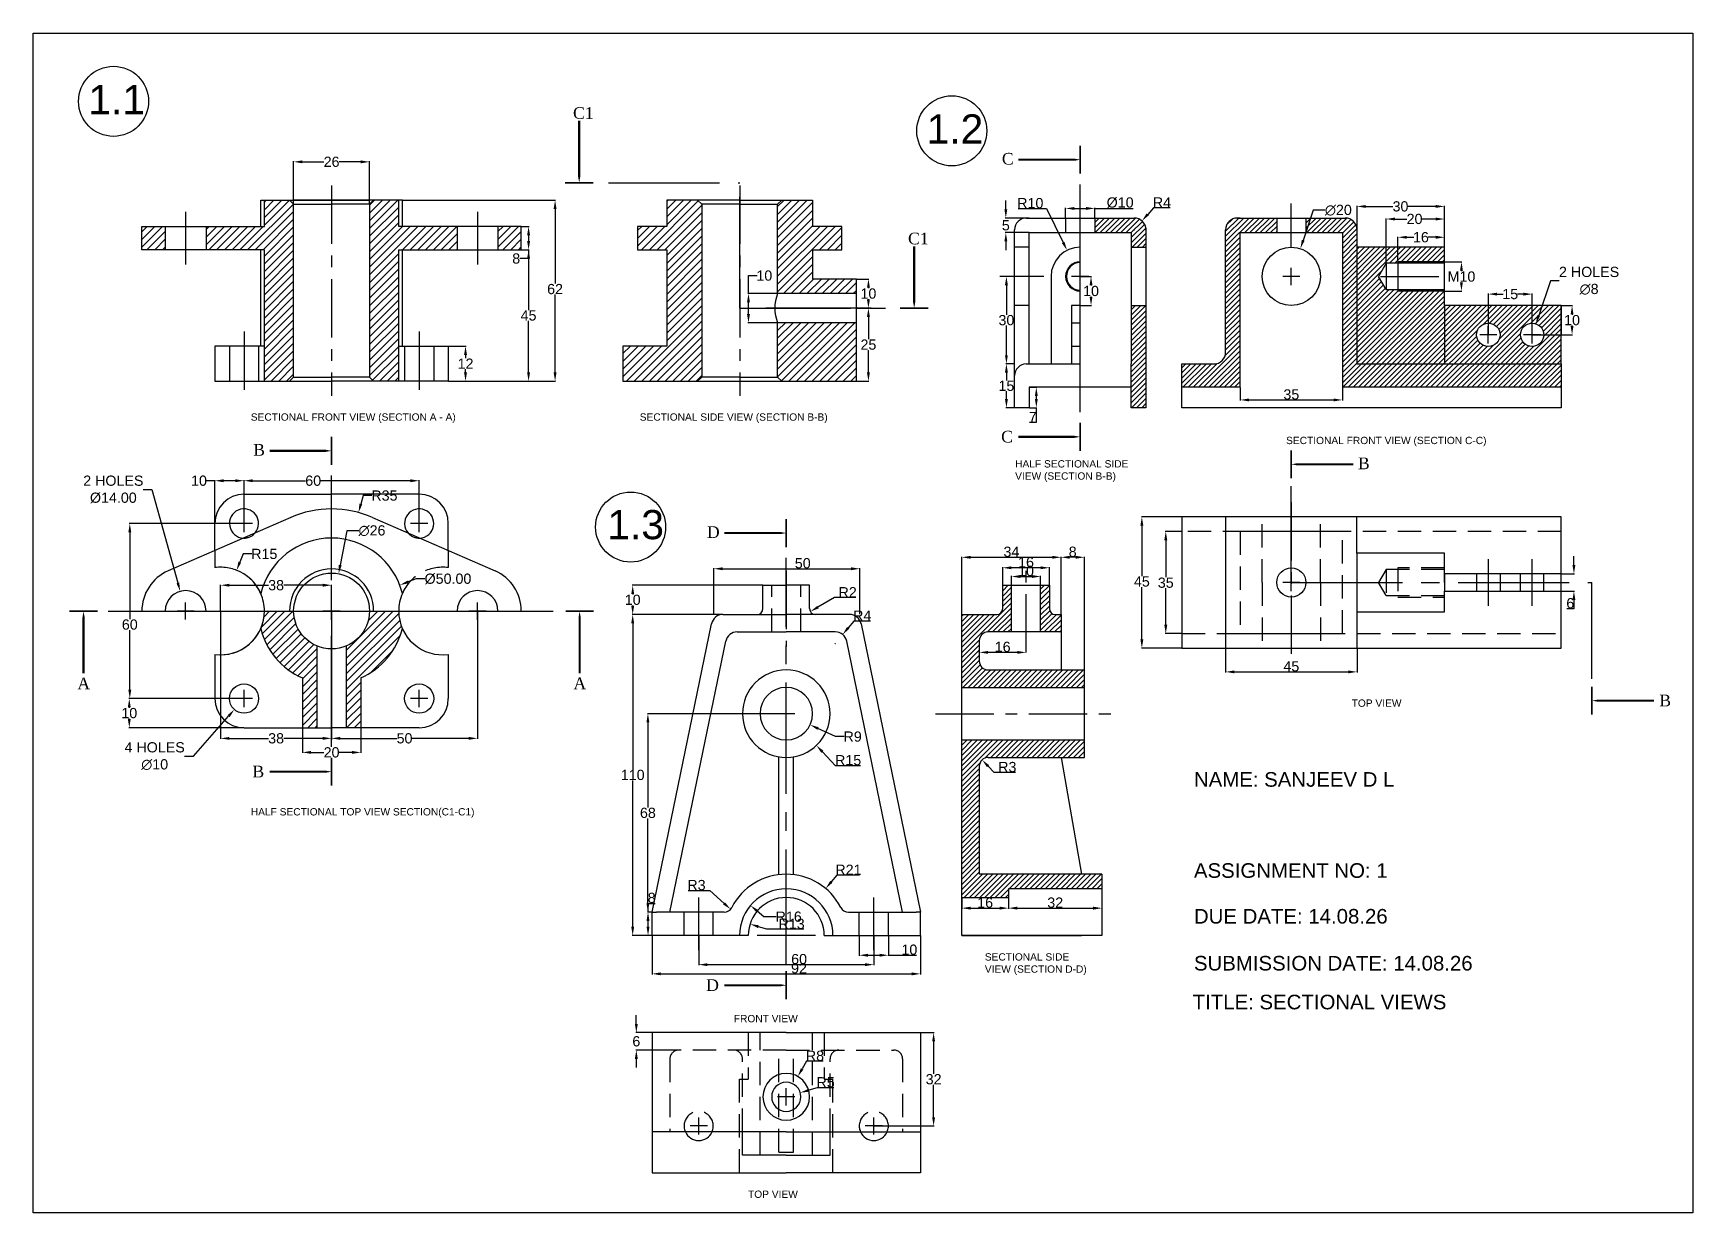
# Model space of a CAD drawing. Header units: inches. Extents: x 0 to 2841, y -1 to 568.
# Drawn here: x 0 to 569, y 0 to 404 of the extents above; entities that cross this region are included whole.
import ezdxf

# ---------------------------------------------------------------- set-up
doc = ezdxf.new("R2010")
doc.units = ezdxf.units.IN
doc.header["$LTSCALE"] = 8
doc.header["$MEASUREMENT"] = 0
for name, pattern in [('CENTER2', [28.575, 19.05, -3.175, 3.175, -3.175]), ('CENTERX2', [4, 2.5, -0.5, 0.5, -0.5]), ('DASHEDX2', [1.5, 1, -0.5])]:
    doc.linetypes.add(name, pattern=pattern)
doc.styles.get("Standard").update_dxf_attribs({"font": 'arial.ttf'})
doc.dimstyles.get("Standard").update_dxf_attribs({"dimtxt": 3.5, "dimasz": 3, "dimexe": 0.18, "dimexo": 0.0625, "dimgap": 0.09, "dimtad": 0, "dimtih": 1, "dimtoh": 1, "dimdec": 0, "dimzin": 0, "dimdsep": 46, "dimtxsty": 'Standard', "dimcen": 0.09, "dimclrd": 3, "dimclre": 3, "dimclrt": 3, "dimadec": 0, "dimazin": 0, "dimtfac": 1, "dimtdec": 0, "dimtofl": 0, "dimtmove": 0, "dimatfit": 3, "dimfxl": 1, "dimtolj": 1, "dimtzin": 0, "dimarcsym": 0})
pattern_1 = [(45, (-667.8985, -31.1726), (-0.8838835, 0.8838835), [])]
pattern_2 = [(45, (895.4335, -287.8976), (-1.3258252, 1.3258252), [])]

msp = doc.modelspace()

# ---------------------------------------------------------------- texts
at = {"attachment_point": 1}
for s, width, gutter_width, heights, insert, char_height in [('1.1', 25.87837, 12.5, [0], (18.91, 386.436), 10), ('1.2', 25.87837, 12.5, [0], (306.1, 376.401), 10), ('{\\C3;SECTIONAL FRONT VIEW (SECTION A - A)}', 79.13871, 12.5, [3.327], (74.553, 273.929), 2.5), ('{\\C3;SECTIONAL SIDE VIEW (SECTION B-B)}', 66.0283, 12.5, [3.004], (207.808, 273.929), 2.5), ('{\\C3;SECTIONAL FRONT VIEW (SECTION C-C)}', 71.81459, 12.5, [0], (429.266, 265.902), 2.5), ('{\\C3;HALF SECTIONAL SIDE VIEW (SECTION B-B)}', 47.39764, 12.5, [0], (336.439, 257.886), 2.5), ('1.3', 25.87837, 12.5, [0], (196.704, 240.818), 10), ('{\\C3;TOP VIEW}', 19.06185, 12.5, [1.341], (451.74, 175.891), 2.5), ('NAME: SANJEEV D L', 82.28489, 20.45, [2.08], (397.702, 151.004), 5), ('{\\C3;HALF SECTIONAL TOP VIEW SECTION(C1-C1)}', 77.63702, 12.5, [6.75], (74.553, 138.657), 2.5), ('ASSIGNMENT NO: 1', 69.08036, 20.45, [0], (397.701, 119.784), 5), ('DUE DATE: 14.08.26', 82.12971, 20.45, [0], (397.701, 104.11), 5), ('SUBMISSION DATE: 14.08.26', 97.25415, 20.45, [0], (397.701, 88.027), 5), ('TITLE: SECTIONAL VIEWS', 102.55508, 20.45, [0], (397.256, 74.726), 5), ('{\\C3;FRONT VIEW}', 34.04494, 12.5, [0], (240.046, 67.793), 2.5)]:
    msp.add_mtext_dynamic_manual_height_columns(s, width=width, gutter_width=gutter_width, heights=heights, dxfattribs=dict(at, insert=insert, char_height=char_height))
at = {"color": 242, "true_color": 0xcd2027, "char_height": 4}
for s, insert, attachment_point in [('{\\fTimes New Roman|b0|i0|c0|p18;C1}', (184.964, 378.842), 1), ('{\\fTimes New Roman|b0|i0|c0|p18;C}', (335.928, 363.175), 3), ('{\\fTimes New Roman|b0|i0|c0|p18;C1}', (299.742, 335.847), 1), ('{\\fTimes New Roman|b0|i0|c0|p18;C}', (335.671, 267.955), 3), ('{\\fTimes New Roman|b0|i0|c0|p18;B}', (79.412, 263.428), 3), ('{\\fTimes New Roman|b0|i0|c0|p18;B}', (453.888, 258.806), 1), ('{\\fTimes New Roman|b0|i0|c0|p18;D}', (235.2, 235.25), 3), ('{\\fTimes New Roman|b0|i0|c0|p18;A}', (15.132, 183.394), 1), ('{\\fTimes New Roman|b0|i0|c0|p18;A}', (185.104, 183.419), 1), ('{\\fTimes New Roman|b0|i0|c0|p18;B}', (557.139, 177.548), 1), ('{\\fTimes New Roman|b0|i0|c0|p18;B}', (79.156, 153.208), 3), ('{\\fTimes New Roman|b0|i0|c0|p18;D}', (234.944, 80.029), 3)]:
    msp.add_mtext_dynamic_manual_height_columns(s, width=4.10595, gutter_width=12.5, heights=[0], dxfattribs=dict(at, insert=insert, attachment_point=attachment_point))
at = {"color": 3, "char_height": 2.5, "attachment_point": 1}
for s, width, insert in [('SECTIONAL SIDE VIEW (SECTION D-D)', 37.77885, (326.056, 88.938)), ('TOP VIEW', 18.76682, (244.916, 7.624))]:
    msp.add_mtext_dynamic_manual_height_columns(s, width=width, gutter_width=12.5, heights=[0], dxfattribs=dict(at, insert=insert))

# ---------------------------------------------------------------- blocks, each defined once
blk = doc.blocks.new('*D1')
at = {"color": 3, "lineweight": -2, "transparency": 16777216}
for p, q in [((483.63, 325.86), (489.54, 325.86)), ((489.36, 322.86), (489.36, 322.66)), ((489.36, 318.86), (489.36, 318.91)), ((483.63, 315.86), (489.54, 315.86))]:
    blk.add_line(p, q, dxfattribs=at)
at = {"color": 3, "transparency": 16777216}
for points in [[(488.86, 322.86), (489.86, 322.86), (489.36, 325.86)], [(488.86, 318.86), (489.86, 318.86), (489.36, 315.86)]]:
    blk.add_solid(points, dxfattribs=at)
at = {"layer": 'Defpoints', "color": 0, "transparency": 16777216}
for p in [(483.57, 325.86), (483.57, 315.86), (489.36, 315.86)]:
    blk.add_point(p, dxfattribs=at)
at = {"color": 3, "transparency": 16777216, "insert": (489.36, 320.79), "char_height": 3.5, "attachment_point": 5}
blk.add_mtext('\\A1;M10', dxfattribs=at)
blk = doc.blocks.new('*D2')
at = {"color": 3, "linetype": 'Continuous', "lineweight": -2, "transparency": 16777216}
for p, q in [((89.23, 345.62), (89.23, 360.3)), ((92.23, 360.12), (99.61, 360.12)), ((112.23, 360.12), (104.86, 360.12)), ((115.23, 345.62), (115.23, 360.3))]:
    blk.add_line(p, q, dxfattribs=at)
at = {"color": 3, "linetype": 'Continuous', "transparency": 16777216}
for points in [[(92.23, 360.62), (92.23, 359.62), (89.23, 360.12)], [(112.23, 360.62), (112.23, 359.62), (115.23, 360.12)]]:
    blk.add_solid(points, dxfattribs=at)
at = {"layer": 'Defpoints', "color": 0, "linetype": 'Continuous', "transparency": 16777216}
for p in [(115.23, 360.12), (89.23, 345.56), (115.23, 345.56)]:
    blk.add_point(p, dxfattribs=at)
at = {"color": 3, "linetype": 'Continuous', "transparency": 16777216, "insert": (102.23, 360.12), "char_height": 3.5, "attachment_point": 5}
blk.add_mtext('\\A1;26', dxfattribs=at)
blk = doc.blocks.new('*D3')
at = {"color": 3, "linetype": 'Continuous', "lineweight": -2, "transparency": 16777216}
for p, q in [((167.3, 337.97), (169.91, 337.97)), ((167.3, 329.97), (169.91, 329.97)), ((169.73, 334.97), (169.73, 332.97)), ((169.73, 329.97), (169.73, 326.97)), ((169.73, 326.97), (166.73, 326.97))]:
    blk.add_line(p, q, dxfattribs=at)
at = {"color": 3, "linetype": 'Continuous', "transparency": 16777216}
for points in [[(169.23, 334.97), (170.23, 334.97), (169.73, 337.97)], [(169.23, 332.97), (170.23, 332.97), (169.73, 329.97)]]:
    blk.add_solid(points, dxfattribs=at)
at = {"layer": 'Defpoints', "color": 0, "linetype": 'Continuous', "transparency": 16777216}
for p in [(167.23, 337.97), (167.23, 329.97), (169.73, 329.97)]:
    blk.add_point(p, dxfattribs=at)
at = {"color": 3, "linetype": 'Continuous', "transparency": 16777216, "insert": (165.49, 326.97), "char_height": 3.5, "attachment_point": 5}
blk.add_mtext('\\A1;8', dxfattribs=at)
blk = doc.blocks.new('*D4')
at = {"color": 3, "linetype": 'Continuous', "lineweight": -2, "transparency": 16777216}
for p, q in [((142.3, 296.97), (148.31, 296.97)), ((148.13, 293.97), (148.13, 292.82)), ((142.3, 284.97), (148.31, 284.97)), ((148.13, 287.97), (148.13, 289.13))]:
    blk.add_line(p, q, dxfattribs=at)
at = {"color": 3, "linetype": 'Continuous', "transparency": 16777216}
for points in [[(147.63, 293.97), (148.63, 293.97), (148.13, 296.97)], [(147.63, 287.97), (148.63, 287.97), (148.13, 284.97)]]:
    blk.add_solid(points, dxfattribs=at)
at = {"layer": 'Defpoints', "color": 0, "linetype": 'Continuous', "transparency": 16777216}
for p in [(142.23, 296.97), (142.23, 284.97), (148.13, 284.97)]:
    blk.add_point(p, dxfattribs=at)
at = {"color": 3, "linetype": 'Continuous', "transparency": 16777216, "insert": (148.13, 290.97), "char_height": 3.5, "attachment_point": 5}
blk.add_mtext('\\A1;12', dxfattribs=at)
blk = doc.blocks.new('*D5')
at = {"color": 3, "linetype": 'Continuous', "lineweight": -2, "transparency": 16777216}
for p, q in [((167.3, 329.97), (169.91, 329.97)), ((169.73, 326.97), (169.73, 309.34)), ((169.73, 287.97), (169.73, 305.6)), ((142.3, 284.97), (169.91, 284.97))]:
    blk.add_line(p, q, dxfattribs=at)
at = {"color": 3, "linetype": 'Continuous', "transparency": 16777216}
for points in [[(169.23, 326.97), (170.23, 326.97), (169.73, 329.97)], [(169.23, 287.97), (170.23, 287.97), (169.73, 284.97)]]:
    blk.add_solid(points, dxfattribs=at)
at = {"layer": 'Defpoints', "color": 0, "linetype": 'Continuous', "transparency": 16777216}
for p in [(167.23, 329.97), (142.23, 284.97), (169.73, 284.97)]:
    blk.add_point(p, dxfattribs=at)
at = {"color": 3, "linetype": 'Continuous', "transparency": 16777216, "insert": (169.73, 307.47), "char_height": 3.5, "attachment_point": 5}
blk.add_mtext('\\A1;45', dxfattribs=at)
blk = doc.blocks.new('*D6')
at = {"color": 3, "linetype": 'Continuous', "lineweight": -2, "transparency": 16777216}
for p, q in [((126.56, 346.97), (178.99, 346.97)), ((178.81, 343.97), (178.81, 318.39)), ((178.81, 287.97), (178.81, 314.64)), ((142.3, 284.97), (178.99, 284.97))]:
    blk.add_line(p, q, dxfattribs=at)
at = {"color": 3, "linetype": 'Continuous', "transparency": 16777216}
for points in [[(178.31, 343.97), (179.31, 343.97), (178.81, 346.97)], [(178.31, 287.97), (179.31, 287.97), (178.81, 284.97)]]:
    blk.add_solid(points, dxfattribs=at)
at = {"layer": 'Defpoints', "color": 0, "linetype": 'Continuous', "transparency": 16777216}
for p in [(126.5, 346.97), (142.23, 284.97), (178.81, 284.97)]:
    blk.add_point(p, dxfattribs=at)
at = {"color": 3, "linetype": 'Continuous', "transparency": 16777216, "insert": (178.81, 316.51), "char_height": 3.5, "attachment_point": 5}
blk.add_mtext('\\A1;62', dxfattribs=at)
blk = doc.blocks.new('*D7')
at = {"color": 3, "linetype": 'Continuous', "lineweight": -2, "transparency": 16777216}
for p, q in [((282.13, 309.97), (286.35, 309.97)), ((286.17, 306.97), (286.17, 299.35)), ((286.17, 287.97), (286.17, 295.6)), ((282.13, 284.97), (286.35, 284.97))]:
    blk.add_line(p, q, dxfattribs=at)
at = {"color": 3, "linetype": 'Continuous', "transparency": 16777216}
for points in [[(285.67, 306.97), (286.67, 306.97), (286.17, 309.97)], [(285.67, 287.97), (286.67, 287.97), (286.17, 284.97)]]:
    blk.add_solid(points, dxfattribs=at)
at = {"layer": 'Defpoints', "color": 0, "linetype": 'Continuous', "transparency": 16777216}
for p in [(282.07, 309.97), (282.07, 284.97), (286.17, 284.97)]:
    blk.add_point(p, dxfattribs=at)
at = {"color": 3, "linetype": 'Continuous', "transparency": 16777216, "insert": (286.17, 297.47), "char_height": 3.5, "attachment_point": 5}
blk.add_mtext('\\A1;25', dxfattribs=at)
blk = doc.blocks.new('*D8')
at = {"color": 3, "linetype": 'Continuous', "lineweight": -2, "transparency": 16777216}
for p, q in [((245.07, 314.97), (245.07, 321.13)), ((245.07, 321.13), (248.07, 321.13)), ((255, 314.97), (244.89, 314.97)), ((245.07, 307.97), (245.07, 311.97)), ((255, 304.97), (244.89, 304.97))]:
    blk.add_line(p, q, dxfattribs=at)
at = {"color": 3, "linetype": 'Continuous', "transparency": 16777216}
for points in [[(244.57, 311.97), (245.57, 311.97), (245.07, 314.97)], [(244.57, 307.97), (245.57, 307.97), (245.07, 304.97)]]:
    blk.add_solid(points, dxfattribs=at)
at = {"layer": 'Defpoints', "color": 0, "linetype": 'Continuous', "transparency": 16777216}
for p in [(255.07, 314.97), (245.07, 304.97), (255.07, 304.97)]:
    blk.add_point(p, dxfattribs=at)
at = {"color": 3, "linetype": 'Continuous', "transparency": 16777216, "insert": (250.5, 321.13), "char_height": 3.5, "attachment_point": 5}
blk.add_mtext('\\A1;10', dxfattribs=at)
blk = doc.blocks.new('*D9')
at = {"color": 3, "linetype": 'Continuous', "lineweight": -2, "transparency": 16777216}
for p, q in [((62.23, 250.85), (59.23, 250.85)), ((62.23, 236.27), (62.23, 251.03)), ((69.23, 250.85), (65.23, 250.85)), ((72.23, 236.27), (72.23, 251.03))]:
    blk.add_line(p, q, dxfattribs=at)
at = {"color": 3, "linetype": 'Continuous', "transparency": 16777216}
for points in [[(65.23, 251.35), (65.23, 250.35), (62.23, 250.85)], [(69.23, 251.35), (69.23, 250.35), (72.23, 250.85)]]:
    blk.add_solid(points, dxfattribs=at)
at = {"layer": 'Defpoints', "color": 0, "linetype": 'Continuous', "transparency": 16777216}
for p in [(62.23, 250.85), (62.23, 236.21), (72.23, 236.21)]:
    blk.add_point(p, dxfattribs=at)
at = {"color": 3, "linetype": 'Continuous', "transparency": 16777216, "insert": (56.81, 250.85), "char_height": 3.5, "attachment_point": 5}
blk.add_mtext('\\A1;10', dxfattribs=at)
blk = doc.blocks.new('*D10')
at = {"color": 3, "linetype": 'Continuous', "lineweight": -2, "transparency": 16777216}
for p, q in [((72.23, 236.27), (72.23, 251.03)), ((75.23, 250.85), (93.34, 250.85)), ((129.23, 250.85), (98.54, 250.85)), ((132.23, 236.27), (132.23, 251.03))]:
    blk.add_line(p, q, dxfattribs=at)
at = {"color": 3, "linetype": 'Continuous', "transparency": 16777216}
for points in [[(75.23, 251.35), (75.23, 250.35), (72.23, 250.85)], [(129.23, 251.35), (129.23, 250.35), (132.23, 250.85)]]:
    blk.add_solid(points, dxfattribs=at)
at = {"layer": 'Defpoints', "color": 0, "linetype": 'Continuous', "transparency": 16777216}
for p in [(132.23, 250.85), (72.23, 236.21), (132.23, 236.21)]:
    blk.add_point(p, dxfattribs=at)
at = {"color": 3, "linetype": 'Continuous', "transparency": 16777216, "insert": (95.94, 250.85), "char_height": 3.5, "attachment_point": 5}
blk.add_mtext('\\A1;60', dxfattribs=at)
blk = doc.blocks.new('*D11')
at = {"color": 3, "linetype": 'Continuous', "lineweight": -2, "transparency": 16777216}
for p, q in [((71.9, 225.76), (70.81, 222.97)), ((74.9, 225.76), (71.9, 225.76)), ((64.14, 206.21), (64.32, 206.21)), ((64.23, 206.12), (64.23, 206.3))]:
    blk.add_line(p, q, dxfattribs=at)
blk.add_arc((64.23, 206.21), 15, 23.9206, 69.2777, dxfattribs=at)
at = {"color": 3, "linetype": 'Continuous', "transparency": 16777216}
blk.add_solid([(70.34, 223.15), (71.27, 222.78), (69.71, 220.17)], dxfattribs=at)
at = {"layer": 'Defpoints', "color": 0, "linetype": 'Continuous', "transparency": 16777216}
for p in [(69.71, 220.17), (64.23, 206.21)]:
    blk.add_point(p, dxfattribs=at)
at = {"color": 3, "linetype": 'Continuous', "transparency": 16777216, "insert": (79.19, 225.76), "char_height": 3.5, "attachment_point": 5}
blk.add_mtext('\\A1;R15', dxfattribs=at)
blk = doc.blocks.new('*D12')
at = {"color": 3, "linetype": 'Continuous', "lineweight": -2, "transparency": 16777216}
for p, q in [((72.17, 236.21), (32.92, 236.21)), ((33.1, 233.21), (33.1, 203.43)), ((33.1, 179.21), (33.1, 199.67)), ((72.17, 176.21), (32.92, 176.21))]:
    blk.add_line(p, q, dxfattribs=at)
at = {"color": 3, "linetype": 'Continuous', "transparency": 16777216}
for points in [[(32.6, 233.21), (33.6, 233.21), (33.1, 236.21)], [(32.6, 179.21), (33.6, 179.21), (33.1, 176.21)]]:
    blk.add_solid(points, dxfattribs=at)
at = {"layer": 'Defpoints', "color": 0, "linetype": 'Continuous', "transparency": 16777216}
for p in [(72.23, 236.21), (33.1, 176.21), (72.23, 176.21)]:
    blk.add_point(p, dxfattribs=at)
at = {"color": 3, "linetype": 'Continuous', "transparency": 16777216, "insert": (33.1, 201.55), "char_height": 3.5, "attachment_point": 5}
blk.add_mtext('\\A1;60', dxfattribs=at)
blk = doc.blocks.new('*D13')
at = {"color": 3, "linetype": 'Continuous', "lineweight": -2, "transparency": 16777216}
for p, q in [((72.17, 176.21), (32.74, 176.21)), ((32.92, 173.21), (32.92, 173.08)), ((72.17, 166.21), (32.74, 166.21)), ((32.92, 169.21), (32.92, 169.33))]:
    blk.add_line(p, q, dxfattribs=at)
at = {"color": 3, "linetype": 'Continuous', "transparency": 16777216}
for points in [[(32.42, 173.21), (33.42, 173.21), (32.92, 176.21)], [(32.42, 169.21), (33.42, 169.21), (32.92, 166.21)]]:
    blk.add_solid(points, dxfattribs=at)
at = {"layer": 'Defpoints', "color": 0, "linetype": 'Continuous', "transparency": 16777216}
for p in [(72.23, 176.21), (32.92, 166.21), (72.23, 166.21)]:
    blk.add_point(p, dxfattribs=at)
at = {"color": 3, "linetype": 'Continuous', "transparency": 16777216, "insert": (32.92, 171.21), "char_height": 3.5, "attachment_point": 5}
blk.add_mtext('\\A1;10', dxfattribs=at)
blk = doc.blocks.new('*D14')
at = {"color": 3, "linetype": 'Continuous', "lineweight": -2, "transparency": 16777216}
for p, q in [((64.23, 206.27), (64.23, 215.23)), ((67.23, 215.05), (80.64, 215.05)), ((99.23, 215.05), (85.83, 215.05)), ((102.23, 206.27), (102.23, 215.23))]:
    blk.add_line(p, q, dxfattribs=at)
at = {"color": 3, "linetype": 'Continuous', "transparency": 16777216}
for points in [[(67.23, 215.55), (67.23, 214.55), (64.23, 215.05)], [(99.23, 215.55), (99.23, 214.55), (102.23, 215.05)]]:
    blk.add_solid(points, dxfattribs=at)
at = {"layer": 'Defpoints', "color": 0, "linetype": 'Continuous', "transparency": 16777216}
for p in [(64.23, 215.05), (64.23, 206.21), (102.23, 206.21)]:
    blk.add_point(p, dxfattribs=at)
at = {"color": 3, "linetype": 'Continuous', "transparency": 16777216, "insert": (83.23, 215.05), "char_height": 3.5, "attachment_point": 5}
blk.add_mtext('\\A1;38', dxfattribs=at)
blk = doc.blocks.new('*D15')
at = {"color": 3, "linetype": 'Continuous', "lineweight": -2, "transparency": 16777216}
for p, q in [((37.68, 247.89), (40.68, 247.89)), ((40.68, 247.89), (49.56, 215.84)), ((52.14, 206.21), (52.32, 206.21)), ((52.23, 206.12), (52.23, 206.3))]:
    blk.add_line(p, q, dxfattribs=at)
at = {"color": 3, "linetype": 'Continuous', "transparency": 16777216}
blk.add_solid([(50.04, 215.98), (49.08, 215.71), (50.36, 212.95)], dxfattribs=at)
at = {"layer": 'Defpoints', "color": 0, "linetype": 'Continuous', "transparency": 16777216}
for p in [(50.36, 212.95), (52.23, 206.21)]:
    blk.add_point(p, dxfattribs=at)
at = {"color": 3, "linetype": 'Continuous', "transparency": 16777216, "insert": (27.46, 247.89), "char_height": 3.5, "attachment_point": 5}
blk.add_mtext('\\A1;2 HOLES\\P%%C14.00', dxfattribs=at)
blk = doc.blocks.new('*D16')
at = {"color": 3, "linetype": 'Continuous', "lineweight": -2, "transparency": 16777216}
for p, q in [((131.21, 217.22), (128.41, 216.16)), ((134.21, 217.22), (131.21, 217.22)), ((102.14, 206.21), (102.32, 206.21)), ((102.23, 206.12), (102.23, 206.3))]:
    blk.add_line(p, q, dxfattribs=at)
at = {"color": 3, "linetype": 'Continuous', "transparency": 16777216}
blk.add_solid([(128.23, 216.62), (128.59, 215.69), (125.6, 215.09)], dxfattribs=at)
at = {"layer": 'Defpoints', "color": 0, "linetype": 'Continuous', "transparency": 16777216}
for p in [(125.6, 215.09), (102.23, 206.21)]:
    blk.add_point(p, dxfattribs=at)
at = {"color": 3, "linetype": 'Continuous', "transparency": 16777216, "insert": (142.11, 217.22), "char_height": 3.5, "attachment_point": 5}
blk.add_mtext('\\A1;%%C50.00', dxfattribs=at)
blk = doc.blocks.new('*D17')
at = {"color": 3, "linetype": 'Continuous', "lineweight": -2, "transparency": 16777216}
for p, q in [((113.06, 245.75), (112.27, 242.86)), ((116.06, 245.75), (113.06, 245.75)), ((102.14, 206.21), (102.32, 206.21)), ((102.23, 206.12), (102.23, 206.3))]:
    blk.add_line(p, q, dxfattribs=at)
at = {"color": 3, "linetype": 'Continuous', "transparency": 16777216}
blk.add_solid([(111.78, 242.99), (112.75, 242.73), (111.47, 239.97)], dxfattribs=at)
at = {"layer": 'Defpoints', "color": 0, "linetype": 'Continuous', "transparency": 16777216}
for p in [(111.47, 239.97), (102.23, 206.21)]:
    blk.add_point(p, dxfattribs=at)
at = {"color": 3, "linetype": 'Continuous', "transparency": 16777216, "insert": (120.34, 245.75), "char_height": 3.5, "attachment_point": 5}
blk.add_mtext('\\A1;R35', dxfattribs=at)
blk = doc.blocks.new('*D18')
at = {"color": 3, "linetype": 'Continuous', "lineweight": -2, "transparency": 16777216}
for p, q in [((107.42, 233.72), (105.2, 221.93)), ((111.58, 233.72), (107.42, 233.72)), ((102.14, 206.21), (102.32, 206.21)), ((102.23, 206.12), (102.23, 206.3))]:
    blk.add_line(p, q, dxfattribs=at)
at = {"color": 3, "linetype": 'Continuous', "transparency": 16777216}
blk.add_solid([(104.71, 222.02), (105.69, 221.84), (104.64, 218.98)], dxfattribs=at)
at = {"layer": 'Defpoints', "color": 0, "linetype": 'Continuous', "transparency": 16777216}
for p in [(104.64, 218.98), (99.83, 193.43)]:
    blk.add_point(p, dxfattribs=at)
at = {"color": 3, "linetype": 'Continuous', "transparency": 16777216, "insert": (116.08, 233.72), "char_height": 3.5, "attachment_point": 5}
blk.add_mtext('\\A1;∅26', dxfattribs=at)
blk = doc.blocks.new('*D19')
at = {"color": 3, "linetype": 'Continuous', "lineweight": -2, "transparency": 16777216}
for p, q in [((72.23, 176.12), (72.23, 176.3)), ((72.14, 176.21), (72.32, 176.21)), ((54.88, 156.48), (66.95, 170.2)), ((51.88, 156.48), (54.88, 156.48))]:
    blk.add_line(p, q, dxfattribs=at)
at = {"color": 3, "linetype": 'Continuous', "transparency": 16777216}
blk.add_solid([(66.57, 170.53), (67.33, 169.87), (68.93, 172.45)], dxfattribs=at)
at = {"layer": 'Defpoints', "color": 0, "linetype": 'Continuous', "transparency": 16777216}
for p in [(75.54, 179.96), (68.93, 172.45)]:
    blk.add_point(p, dxfattribs=at)
at = {"color": 3, "linetype": 'Continuous', "transparency": 16777216, "insert": (41.62, 156.48), "char_height": 3.5, "attachment_point": 5}
blk.add_mtext('\\A1;4 HOLES\\P∅10', dxfattribs=at)
blk = doc.blocks.new('*D20')
at = {"color": 3, "linetype": 'Continuous', "lineweight": -2, "transparency": 16777216}
for p, q in [((152.23, 206.14), (152.23, 162.39)), ((102.23, 166.14), (102.23, 162.39)), ((105.23, 162.57), (124.64, 162.57)), ((149.23, 162.57), (129.83, 162.57))]:
    blk.add_line(p, q, dxfattribs=at)
at = {"color": 3, "linetype": 'Continuous', "transparency": 16777216}
for points in [[(105.23, 163.07), (105.23, 162.07), (102.23, 162.57)], [(149.23, 163.07), (149.23, 162.07), (152.23, 162.57)]]:
    blk.add_solid(points, dxfattribs=at)
at = {"layer": 'Defpoints', "color": 0, "linetype": 'Continuous', "transparency": 16777216}
for p in [(152.23, 206.21), (102.23, 166.21), (102.23, 162.57)]:
    blk.add_point(p, dxfattribs=at)
at = {"color": 3, "linetype": 'Continuous', "transparency": 16777216, "insert": (127.23, 162.57), "char_height": 3.5, "attachment_point": 5}
blk.add_mtext('\\A1;50', dxfattribs=at)
blk = doc.blocks.new('*D21')
at = {"color": 3, "linetype": 'Continuous', "lineweight": -2, "transparency": 16777216}
for p, q in [((92.23, 166.14), (92.23, 157.58)), ((112.23, 166.14), (112.23, 157.58)), ((95.23, 157.76), (99.61, 157.76)), ((109.23, 157.76), (104.86, 157.76))]:
    blk.add_line(p, q, dxfattribs=at)
at = {"color": 3, "linetype": 'Continuous', "transparency": 16777216}
for points in [[(95.23, 158.26), (95.23, 157.26), (92.23, 157.76)], [(109.23, 158.26), (109.23, 157.26), (112.23, 157.76)]]:
    blk.add_solid(points, dxfattribs=at)
at = {"layer": 'Defpoints', "color": 0, "linetype": 'Continuous', "transparency": 16777216}
for p in [(92.23, 166.21), (112.23, 166.21), (112.23, 157.76)]:
    blk.add_point(p, dxfattribs=at)
at = {"color": 3, "linetype": 'Continuous', "transparency": 16777216, "insert": (102.23, 157.76), "char_height": 3.5, "attachment_point": 5}
blk.add_mtext('\\A1;20', dxfattribs=at)
blk = doc.blocks.new('*D22')
at = {"color": 3, "linetype": 'Continuous', "lineweight": -2, "transparency": 16777216}
for p, q in [((64.23, 206.14), (64.23, 162.39)), ((102.23, 166.14), (102.23, 162.39)), ((67.23, 162.57), (80.64, 162.57)), ((99.23, 162.57), (85.83, 162.57))]:
    blk.add_line(p, q, dxfattribs=at)
at = {"color": 3, "linetype": 'Continuous', "transparency": 16777216}
for points in [[(67.23, 163.07), (67.23, 162.07), (64.23, 162.57)], [(99.23, 163.07), (99.23, 162.07), (102.23, 162.57)]]:
    blk.add_solid(points, dxfattribs=at)
at = {"layer": 'Defpoints', "color": 0, "linetype": 'Continuous', "transparency": 16777216}
for p in [(64.23, 206.21), (102.23, 166.21), (102.23, 162.57)]:
    blk.add_point(p, dxfattribs=at)
at = {"color": 3, "linetype": 'Continuous', "transparency": 16777216, "insert": (83.23, 162.57), "char_height": 3.5, "attachment_point": 5}
blk.add_mtext('\\A1;38', dxfattribs=at)
blk = doc.blocks.new('*D23')
at = {"color": 3, "linetype": 'Continuous', "lineweight": -2, "transparency": 16777216}
for p, q in [((282.13, 319.97), (286.35, 319.97)), ((286.17, 316.97), (286.17, 316.85)), ((286.17, 312.97), (286.17, 313.1)), ((282.13, 309.97), (286.35, 309.97))]:
    blk.add_line(p, q, dxfattribs=at)
at = {"color": 3, "linetype": 'Continuous', "transparency": 16777216}
for points in [[(285.67, 316.97), (286.67, 316.97), (286.17, 319.97)], [(285.67, 312.97), (286.67, 312.97), (286.17, 309.97)]]:
    blk.add_solid(points, dxfattribs=at)
at = {"layer": 'Defpoints', "color": 0, "linetype": 'Continuous', "transparency": 16777216}
for p in [(282.07, 319.97), (286.17, 319.97), (282.07, 309.97)]:
    blk.add_point(p, dxfattribs=at)
at = {"color": 3, "linetype": 'Continuous', "transparency": 16777216, "insert": (286.17, 314.97), "char_height": 3.5, "attachment_point": 5}
blk.add_mtext('\\A1;10', dxfattribs=at)
blk = doc.blocks.new('*D24')
at = {"color": 3, "linetype": 'Continuous', "lineweight": -2, "transparency": 16777216}
for p, q in [((463.57, 325.43), (463.57, 340.71)), ((466.57, 340.53), (470.67, 340.53)), ((480.57, 340.53), (475.91, 340.53)), ((483.57, 325.43), (483.57, 340.71))]:
    blk.add_line(p, q, dxfattribs=at)
at = {"color": 3, "linetype": 'Continuous', "transparency": 16777216}
for points in [[(466.57, 341.03), (466.57, 340.03), (463.57, 340.53)], [(480.57, 341.03), (480.57, 340.03), (483.57, 340.53)]]:
    blk.add_solid(points, dxfattribs=at)
at = {"layer": 'Defpoints', "color": 0, "linetype": 'Continuous', "transparency": 16777216}
for p in [(483.57, 340.53), (463.57, 325.36), (483.57, 325.36)]:
    blk.add_point(p, dxfattribs=at)
at = {"color": 3, "linetype": 'Continuous', "transparency": 16777216, "insert": (473.29, 340.53), "char_height": 3.5, "attachment_point": 5}
blk.add_mtext('\\A1;20', dxfattribs=at)
blk = doc.blocks.new('*D25')
at = {"color": 3, "linetype": 'Continuous', "lineweight": -2, "transparency": 16777216}
for p, q in [((467.57, 325.93), (467.57, 334.45)), ((470.57, 334.27), (473.04, 334.27)), ((480.57, 334.27), (477.9, 334.27)), ((483.57, 325.93), (483.57, 334.45))]:
    blk.add_line(p, q, dxfattribs=at)
at = {"color": 3, "linetype": 'Continuous', "transparency": 16777216}
for points in [[(470.57, 334.77), (470.57, 333.77), (467.57, 334.27)], [(480.57, 334.77), (480.57, 333.77), (483.57, 334.27)]]:
    blk.add_solid(points, dxfattribs=at)
at = {"layer": 'Defpoints', "color": 0, "linetype": 'Continuous', "transparency": 16777216}
for p in [(483.57, 334.27), (467.57, 325.86), (483.57, 325.86)]:
    blk.add_point(p, dxfattribs=at)
at = {"color": 3, "linetype": 'Continuous', "transparency": 16777216, "insert": (475.47, 334.27), "char_height": 3.5, "attachment_point": 5}
blk.add_mtext('\\A1;16', dxfattribs=at)
blk = doc.blocks.new('*D26')
at = {"color": 3, "linetype": 'Continuous', "lineweight": -2, "transparency": 16777216}
for p, q in [((438.52, 343.54), (435.13, 333.21)), ((442.69, 343.54), (438.52, 343.54)), ((430.98, 320.86), (431.16, 320.86)), ((431.07, 320.77), (431.07, 320.95))]:
    blk.add_line(p, q, dxfattribs=at)
at = {"color": 3, "linetype": 'Continuous', "transparency": 16777216}
blk.add_solid([(434.65, 333.37), (435.6, 333.06), (434.19, 330.36)], dxfattribs=at)
at = {"layer": 'Defpoints', "color": 0, "linetype": 'Continuous', "transparency": 16777216}
for p in [(434.19, 330.36), (427.94, 311.36)]:
    blk.add_point(p, dxfattribs=at)
at = {"color": 3, "linetype": 'Continuous', "transparency": 16777216, "insert": (447.18, 343.54), "char_height": 3.5, "attachment_point": 5}
blk.add_mtext('\\A1;∅20', dxfattribs=at)
blk = doc.blocks.new('*D27')
at = {"color": 3, "linetype": 'Continuous', "lineweight": -2, "transparency": 16777216}
for p, q in [((453.57, 330.93), (453.57, 345.02)), ((456.57, 344.84), (465.88, 344.84)), ((480.57, 344.84), (471.06, 344.84)), ((483.57, 330.93), (483.57, 345.02))]:
    blk.add_line(p, q, dxfattribs=at)
at = {"color": 3, "linetype": 'Continuous', "transparency": 16777216}
for points in [[(456.57, 345.34), (456.57, 344.34), (453.57, 344.84)], [(480.57, 345.34), (480.57, 344.34), (483.57, 344.84)]]:
    blk.add_solid(points, dxfattribs=at)
at = {"layer": 'Defpoints', "color": 0, "linetype": 'Continuous', "transparency": 16777216}
for p in [(453.57, 344.84), (453.57, 330.86), (483.57, 330.86)]:
    blk.add_point(p, dxfattribs=at)
at = {"color": 3, "linetype": 'Continuous', "transparency": 16777216, "insert": (468.47, 344.84), "char_height": 3.5, "attachment_point": 5}
blk.add_mtext('\\A1;30', dxfattribs=at)
blk = doc.blocks.new('*D28')
at = {"color": 3, "linetype": 'Continuous', "lineweight": -2, "transparency": 16777216}
for p, q in [((498.57, 300.93), (498.57, 314.97)), ((501.57, 314.79), (503.62, 314.79)), ((510.57, 314.79), (508.51, 314.79)), ((513.57, 300.93), (513.57, 314.97))]:
    blk.add_line(p, q, dxfattribs=at)
at = {"color": 3, "linetype": 'Continuous', "transparency": 16777216}
for points in [[(501.57, 315.29), (501.57, 314.29), (498.57, 314.79)], [(510.57, 315.29), (510.57, 314.29), (513.57, 314.79)]]:
    blk.add_solid(points, dxfattribs=at)
at = {"layer": 'Defpoints', "color": 0, "linetype": 'Continuous', "transparency": 16777216}
for p in [(513.57, 314.79), (498.57, 300.86), (513.57, 300.86)]:
    blk.add_point(p, dxfattribs=at)
at = {"color": 3, "linetype": 'Continuous', "transparency": 16777216, "insert": (506.07, 314.79), "char_height": 3.5, "attachment_point": 5}
blk.add_mtext('\\A1;15', dxfattribs=at)
blk = doc.blocks.new('*D29')
at = {"color": 3, "linetype": 'Continuous', "lineweight": -2, "transparency": 16777216}
for p, q in [((519.87, 319.37), (515.82, 307.49)), ((522.87, 319.37), (519.87, 319.37)), ((513.48, 300.86), (513.66, 300.86)), ((513.57, 300.77), (513.57, 300.95))]:
    blk.add_line(p, q, dxfattribs=at)
at = {"color": 3, "linetype": 'Continuous', "transparency": 16777216}
blk.add_solid([(515.35, 307.65), (516.3, 307.33), (514.86, 304.65)], dxfattribs=at)
at = {"layer": 'Defpoints', "color": 0, "linetype": 'Continuous', "transparency": 16777216}
for p in [(514.86, 304.65), (512.28, 297.08)]:
    blk.add_point(p, dxfattribs=at)
at = {"color": 3, "linetype": 'Continuous', "transparency": 16777216, "insert": (533.09, 319.37), "char_height": 3.5, "attachment_point": 5}
blk.add_mtext('\\A1;2 HOLES\\P∅8', dxfattribs=at)
blk = doc.blocks.new('*D30')
at = {"color": 3, "linetype": 'Continuous', "lineweight": -2, "transparency": 16777216}
for p, q in [((523.63, 310.86), (527.43, 310.86)), ((527.25, 307.86), (527.25, 307.74)), ((527.25, 303.86), (527.25, 303.99)), ((513.72, 300.86), (527.43, 300.86))]:
    blk.add_line(p, q, dxfattribs=at)
at = {"color": 3, "linetype": 'Continuous', "transparency": 16777216}
for points in [[(526.75, 307.86), (527.75, 307.86), (527.25, 310.86)], [(526.75, 303.86), (527.75, 303.86), (527.25, 300.86)]]:
    blk.add_solid(points, dxfattribs=at)
at = {"layer": 'Defpoints', "color": 0, "linetype": 'Continuous', "transparency": 16777216}
for p in [(523.57, 310.86), (527.25, 310.86), (513.66, 300.86)]:
    blk.add_point(p, dxfattribs=at)
at = {"color": 3, "linetype": 'Continuous', "transparency": 16777216, "insert": (527.25, 305.86), "char_height": 3.5, "attachment_point": 5}
blk.add_mtext('\\A1;10', dxfattribs=at)
blk = doc.blocks.new('*D31')
at = {"color": 3, "linetype": 'Continuous', "lineweight": -2, "transparency": 16777216}
for p, q in [((393.5, 238.48), (379.68, 238.48)), ((379.86, 235.48), (379.86, 218.17)), ((379.86, 196.48), (379.86, 214.43)), ((393.5, 193.48), (379.68, 193.48))]:
    blk.add_line(p, q, dxfattribs=at)
at = {"color": 3, "linetype": 'Continuous', "transparency": 16777216}
for points in [[(379.36, 235.48), (380.36, 235.48), (379.86, 238.48)], [(379.36, 196.48), (380.36, 196.48), (379.86, 193.48)]]:
    blk.add_solid(points, dxfattribs=at)
at = {"layer": 'Defpoints', "color": 0, "linetype": 'Continuous', "transparency": 16777216}
for p in [(393.57, 238.48), (379.86, 193.48), (393.57, 193.48)]:
    blk.add_point(p, dxfattribs=at)
at = {"color": 3, "linetype": 'Continuous', "transparency": 16777216, "insert": (379.86, 216.3), "char_height": 3.5, "attachment_point": 5}
blk.add_mtext('\\A1;45', dxfattribs=at)
blk = doc.blocks.new('*D32')
at = {"color": 3, "linetype": 'Continuous', "lineweight": -2, "transparency": 16777216}
for p, q in [((393.5, 233.48), (387.87, 233.48)), ((388.05, 230.48), (388.05, 217.77)), ((388.05, 201.48), (388.05, 214.01)), ((393.5, 198.48), (387.87, 198.48))]:
    blk.add_line(p, q, dxfattribs=at)
at = {"color": 3, "linetype": 'Continuous', "transparency": 16777216}
for points in [[(387.55, 230.48), (388.55, 230.48), (388.05, 233.48)], [(387.55, 201.48), (388.55, 201.48), (388.05, 198.48)]]:
    blk.add_solid(points, dxfattribs=at)
at = {"layer": 'Defpoints', "color": 0, "linetype": 'Continuous', "transparency": 16777216}
for p in [(393.57, 233.48), (388.05, 198.48), (393.57, 198.48)]:
    blk.add_point(p, dxfattribs=at)
at = {"color": 3, "linetype": 'Continuous', "transparency": 16777216, "insert": (388.05, 215.89), "char_height": 3.5, "attachment_point": 5}
blk.add_mtext('\\A1;35', dxfattribs=at)
blk = doc.blocks.new('*D33')
at = {"color": 3, "linetype": 'Continuous', "lineweight": -2, "transparency": 16777216}
for p, q in [((527.89, 221.98), (527.89, 224.98)), ((523.63, 218.98), (528.07, 218.98)), ((523.63, 212.98), (528.07, 212.98)), ((527.89, 206.98), (525.49, 206.98)), ((527.89, 209.98), (527.89, 206.98))]:
    blk.add_line(p, q, dxfattribs=at)
at = {"color": 3, "linetype": 'Continuous', "transparency": 16777216}
for points in [[(527.39, 221.98), (528.39, 221.98), (527.89, 218.98)], [(527.39, 209.98), (528.39, 209.98), (527.89, 212.98)]]:
    blk.add_solid(points, dxfattribs=at)
at = {"layer": 'Defpoints', "color": 0, "linetype": 'Continuous', "transparency": 16777216}
for p in [(523.57, 218.98), (523.57, 212.98), (527.89, 212.98)]:
    blk.add_point(p, dxfattribs=at)
at = {"color": 3, "linetype": 'Continuous', "transparency": 16777216, "insert": (526.65, 208.86), "char_height": 3.5, "attachment_point": 5}
blk.add_mtext('\\A1;6', dxfattribs=at)
blk = doc.blocks.new('*D34')
at = {"color": 3, "linetype": 'Continuous', "lineweight": -2, "transparency": 16777216}
for p, q in [((336.19, 290.86), (333.27, 290.86)), ((333.45, 287.86), (333.45, 285.24)), ((333.45, 278.86), (333.45, 281.49)), ((336.19, 275.86), (333.27, 275.86))]:
    blk.add_line(p, q, dxfattribs=at)
at = {"color": 3, "linetype": 'Continuous', "transparency": 16777216}
for points in [[(332.95, 287.86), (333.95, 287.86), (333.45, 290.86)], [(332.95, 278.86), (333.95, 278.86), (333.45, 275.86)]]:
    blk.add_solid(points, dxfattribs=at)
at = {"layer": 'Defpoints', "color": 0, "linetype": 'Continuous', "transparency": 16777216}
for p in [(336.25, 290.86), (333.45, 275.86), (336.25, 275.86)]:
    blk.add_point(p, dxfattribs=at)
at = {"color": 3, "linetype": 'Continuous', "transparency": 16777216, "insert": (333.45, 283.36), "char_height": 3.5, "attachment_point": 5}
blk.add_mtext('\\A1;15', dxfattribs=at)
blk = doc.blocks.new('*D35')
at = {"color": 3, "linetype": 'Continuous', "lineweight": -2, "transparency": 16777216}
for p, q in [((341.31, 282.86), (343.88, 282.86)), ((343.7, 279.86), (343.7, 278.86)), ((341.31, 275.86), (343.88, 275.86)), ((343.7, 275.86), (343.7, 270.85)), ((343.7, 270.85), (341.34, 270.85))]:
    blk.add_line(p, q, dxfattribs=at)
at = {"color": 3, "linetype": 'Continuous', "transparency": 16777216}
for points in [[(343.2, 279.86), (344.2, 279.86), (343.7, 282.86)], [(343.2, 278.86), (344.2, 278.86), (343.7, 275.86)]]:
    blk.add_solid(points, dxfattribs=at)
at = {"layer": 'Defpoints', "color": 0, "linetype": 'Continuous', "transparency": 16777216}
for p in [(341.25, 282.86), (341.25, 275.86), (343.7, 275.86)]:
    blk.add_point(p, dxfattribs=at)
at = {"color": 3, "linetype": 'Continuous', "transparency": 16777216, "insert": (342.47, 272.69), "char_height": 3.5, "attachment_point": 5}
blk.add_mtext('\\A1;7', dxfattribs=at)
blk = doc.blocks.new('*D36')
at = {"color": 3, "linetype": 'Continuous', "lineweight": -2, "transparency": 16777216}
for p, q in [((358.72, 320.86), (362.62, 320.86)), ((362.44, 317.86), (362.44, 317.74)), ((362.44, 313.86), (362.44, 313.99)), ((358.72, 310.86), (362.62, 310.86))]:
    blk.add_line(p, q, dxfattribs=at)
at = {"color": 3, "linetype": 'Continuous', "transparency": 16777216}
for points in [[(361.94, 317.86), (362.94, 317.86), (362.44, 320.86)], [(361.94, 313.86), (362.94, 313.86), (362.44, 310.86)]]:
    blk.add_solid(points, dxfattribs=at)
at = {"layer": 'Defpoints', "color": 0, "linetype": 'Continuous', "transparency": 16777216}
for p in [(358.66, 320.86), (358.66, 310.86), (362.44, 310.86)]:
    blk.add_point(p, dxfattribs=at)
at = {"color": 3, "linetype": 'Continuous', "transparency": 16777216, "insert": (362.44, 315.86), "char_height": 3.5, "attachment_point": 5}
blk.add_mtext('\\A1;10', dxfattribs=at)
blk = doc.blocks.new('*D37')
at = {"color": 3, "linetype": 'Continuous', "lineweight": -2, "transparency": 16777216}
for p, q in [((333.25, 343.86), (333.25, 346.86)), ((341.19, 340.86), (333.07, 340.86)), ((341.19, 335.86), (333.07, 335.86)), ((333.25, 332.86), (333.25, 329.86))]:
    blk.add_line(p, q, dxfattribs=at)
at = {"color": 3, "linetype": 'Continuous', "transparency": 16777216}
for points in [[(332.75, 343.86), (333.75, 343.86), (333.25, 340.86)], [(332.75, 332.86), (333.75, 332.86), (333.25, 335.86)]]:
    blk.add_solid(points, dxfattribs=at)
at = {"layer": 'Defpoints', "color": 0, "linetype": 'Continuous', "transparency": 16777216}
for p in [(333.25, 340.86), (341.25, 340.86), (341.25, 335.86)]:
    blk.add_point(p, dxfattribs=at)
at = {"color": 3, "linetype": 'Continuous', "transparency": 16777216, "insert": (333.25, 338.36), "char_height": 3.5, "attachment_point": 5}
blk.add_mtext('\\A1;5', dxfattribs=at)
blk = doc.blocks.new('*D38')
at = {"color": 3, "linetype": 'Continuous', "lineweight": -2, "transparency": 16777216}
for p, q in [((383.84, 344.38), (381.86, 342.13)), ((389.56, 344.38), (383.84, 344.38)), ((377.16, 336.86), (377.34, 336.86)), ((377.25, 336.77), (377.25, 336.95))]:
    blk.add_line(p, q, dxfattribs=at)
at = {"color": 3, "linetype": 'Continuous', "transparency": 16777216}
blk.add_solid([(381.49, 342.46), (382.24, 341.8), (379.89, 339.87)], dxfattribs=at)
at = {"layer": 'Defpoints', "color": 0, "linetype": 'Continuous', "transparency": 16777216}
for p in [(377.25, 336.86), (379.89, 339.87)]:
    blk.add_point(p, dxfattribs=at)
at = {"color": 3, "linetype": 'Continuous', "transparency": 16777216, "insert": (386.75, 346.22), "char_height": 3.5, "attachment_point": 5}
blk.add_mtext('\\A1;R4', dxfattribs=at)
blk = doc.blocks.new('*D39')
at = {"color": 3, "linetype": 'Continuous', "lineweight": -2, "transparency": 16777216}
for p, q in [((336.19, 320.86), (333.27, 320.86)), ((333.45, 317.86), (333.45, 307.74)), ((333.45, 293.86), (333.45, 303.99)), ((336.19, 290.86), (333.27, 290.86))]:
    blk.add_line(p, q, dxfattribs=at)
at = {"color": 3, "linetype": 'Continuous', "transparency": 16777216}
for points in [[(332.95, 317.86), (333.95, 317.86), (333.45, 320.86)], [(332.95, 293.86), (333.95, 293.86), (333.45, 290.86)]]:
    blk.add_solid(points, dxfattribs=at)
at = {"layer": 'Defpoints', "color": 0, "linetype": 'Continuous', "transparency": 16777216}
for p in [(336.25, 320.86), (333.45, 290.86), (336.25, 290.86)]:
    blk.add_point(p, dxfattribs=at)
at = {"color": 3, "linetype": 'Continuous', "transparency": 16777216, "insert": (333.45, 305.86), "char_height": 3.5, "attachment_point": 5}
blk.add_mtext('\\A1;30', dxfattribs=at)
blk = doc.blocks.new('*D40')
at = {"color": 3, "linetype": 'Continuous', "lineweight": -2, "transparency": 16777216}
for p, q in [((337.46, 344.08), (347.14, 344.08)), ((347.14, 344.08), (352.88, 332.51)), ((358.57, 320.86), (358.75, 320.86)), ((358.66, 320.77), (358.66, 320.95))]:
    blk.add_line(p, q, dxfattribs=at)
at = {"color": 3, "linetype": 'Continuous', "transparency": 16777216}
blk.add_solid([(353.33, 332.73), (352.43, 332.29), (354.22, 329.82)], dxfattribs=at)
at = {"layer": 'Defpoints', "color": 0, "linetype": 'Continuous', "transparency": 16777216}
for p in [(354.22, 329.82), (358.66, 320.86)]:
    blk.add_point(p, dxfattribs=at)
at = {"color": 3, "linetype": 'Continuous', "transparency": 16777216, "insert": (341.64, 345.96), "char_height": 3.5, "attachment_point": 5}
blk.add_mtext('\\A1;R10', dxfattribs=at)
blk = doc.blocks.new('*D41')
at = {"color": 3, "linetype": 'Continuous', "lineweight": -2, "transparency": 16777216}
for p, q in [((353.75, 340.93), (353.75, 344.34)), ((356.75, 344.16), (360.75, 344.16)), ((363.75, 340.93), (363.75, 344.34)), ((363.75, 344.16), (376.91, 344.16))]:
    blk.add_line(p, q, dxfattribs=at)
at = {"color": 3, "linetype": 'Continuous', "transparency": 16777216}
for points in [[(356.75, 344.66), (356.75, 343.66), (353.75, 344.16)], [(360.75, 344.66), (360.75, 343.66), (363.75, 344.16)]]:
    blk.add_solid(points, dxfattribs=at)
at = {"layer": 'Defpoints', "color": 0, "linetype": 'Continuous', "transparency": 16777216}
for p in [(363.75, 344.16), (353.75, 340.86), (363.75, 340.86)]:
    blk.add_point(p, dxfattribs=at)
at = {"color": 3, "linetype": 'Continuous', "transparency": 16777216, "insert": (372.41, 346.13), "char_height": 3.5, "attachment_point": 5}
blk.add_mtext('\\A1;%%C10', dxfattribs=at)
blk = doc.blocks.new('*D42')
at = {"color": 3, "linetype": 'Continuous', "lineweight": -2, "transparency": 16777216}
for p, q in [((413.57, 282.8), (413.57, 278.35)), ((448.57, 282.8), (448.57, 278.35)), ((416.57, 278.53), (445.57, 278.53))]:
    blk.add_line(p, q, dxfattribs=at)
at = {"color": 3, "linetype": 'Continuous', "transparency": 16777216}
for points in [[(416.57, 279.03), (416.57, 278.03), (413.57, 278.53)], [(445.57, 279.03), (445.57, 278.03), (448.57, 278.53)]]:
    blk.add_solid(points, dxfattribs=at)
at = {"layer": 'Defpoints', "color": 0, "linetype": 'Continuous', "transparency": 16777216}
for p in [(413.57, 282.86), (448.57, 282.86), (448.57, 278.53)]:
    blk.add_point(p, dxfattribs=at)
at = {"color": 3, "linetype": 'Continuous', "transparency": 16777216, "insert": (431.07, 280.4), "char_height": 3.5, "attachment_point": 5}
blk.add_mtext('\\A1;35', dxfattribs=at)
blk = doc.blocks.new('*D43')
at = {"color": 3, "linetype": 'Continuous', "lineweight": -2, "transparency": 16777216}
for p, q in [((408.57, 193.42), (408.57, 185.17)), ((453.57, 193.42), (453.57, 185.17)), ((411.57, 185.35), (450.57, 185.35))]:
    blk.add_line(p, q, dxfattribs=at)
at = {"color": 3, "linetype": 'Continuous', "transparency": 16777216}
for points in [[(411.57, 185.85), (411.57, 184.85), (408.57, 185.35)], [(450.57, 185.85), (450.57, 184.85), (453.57, 185.35)]]:
    blk.add_solid(points, dxfattribs=at)
at = {"layer": 'Defpoints', "color": 0, "linetype": 'Continuous', "transparency": 16777216}
for p in [(408.57, 193.48), (453.57, 193.48), (453.57, 185.35)]:
    blk.add_point(p, dxfattribs=at)
at = {"color": 3, "linetype": 'Continuous', "transparency": 16777216, "insert": (431.07, 187.22), "char_height": 3.5, "attachment_point": 5}
blk.add_mtext('\\A1;45', dxfattribs=at)
blk = doc.blocks.new('*D45')
at = {"color": 3, "linetype": 'Continuous', "lineweight": -2, "transparency": 16777216}
for p, q in [((236.27, 205.03), (205.23, 205.03)), ((205.41, 202.03), (205.41, 151.91)), ((205.41, 98.03), (205.41, 148.15)), ((211.96, 95.03), (205.23, 95.03))]:
    blk.add_line(p, q, dxfattribs=at)
at = {"color": 3, "linetype": 'Continuous', "transparency": 16777216}
for points in [[(204.91, 202.03), (205.91, 202.03), (205.41, 205.03)], [(204.91, 98.03), (205.91, 98.03), (205.41, 95.03)]]:
    blk.add_solid(points, dxfattribs=at)
at = {"layer": 'Defpoints', "color": 0, "linetype": 'Continuous', "transparency": 16777216}
for p in [(236.33, 205.03), (205.41, 95.03), (212.02, 95.03)]:
    blk.add_point(p, dxfattribs=at)
at = {"color": 3, "linetype": 'Continuous', "transparency": 16777216, "insert": (205.41, 150.03), "char_height": 3.5, "attachment_point": 5}
blk.add_mtext('\\A1;110', dxfattribs=at)
blk = doc.blocks.new('*D46')
at = {"color": 3, "linetype": 'Continuous', "lineweight": -2, "transparency": 16777216}
for p, q in [((257.96, 171.03), (210.43, 171.03)), ((210.61, 168.03), (210.61, 138.91)), ((210.61, 106.03), (210.61, 135.15)), ((211.96, 103.03), (210.43, 103.03))]:
    blk.add_line(p, q, dxfattribs=at)
at = {"color": 3, "linetype": 'Continuous', "transparency": 16777216}
for points in [[(210.11, 168.03), (211.11, 168.03), (210.61, 171.03)], [(210.11, 106.03), (211.11, 106.03), (210.61, 103.03)]]:
    blk.add_solid(points, dxfattribs=at)
at = {"layer": 'Defpoints', "color": 0, "linetype": 'Continuous', "transparency": 16777216}
for p in [(258.02, 171.03), (210.61, 103.03), (212.02, 103.03)]:
    blk.add_point(p, dxfattribs=at)
at = {"color": 3, "linetype": 'Continuous', "transparency": 16777216, "insert": (210.61, 137.03), "char_height": 3.5, "attachment_point": 5}
blk.add_mtext('\\A1;68', dxfattribs=at)
blk = doc.blocks.new('*D47')
at = {"color": 3, "linetype": 'Continuous', "lineweight": -2, "transparency": 16777216}
for p, q in [((211.96, 103.03), (210.47, 103.03)), ((210.65, 103.03), (210.65, 106.03)), ((210.65, 106.03), (213.05, 106.03)), ((210.65, 98.03), (210.65, 100.03)), ((211.96, 95.03), (210.47, 95.03))]:
    blk.add_line(p, q, dxfattribs=at)
at = {"color": 3, "linetype": 'Continuous', "transparency": 16777216}
for points in [[(210.15, 100.03), (211.15, 100.03), (210.65, 103.03)], [(210.15, 98.03), (211.15, 98.03), (210.65, 95.03)]]:
    blk.add_solid(points, dxfattribs=at)
at = {"layer": 'Defpoints', "color": 0, "linetype": 'Continuous', "transparency": 16777216}
for p in [(210.65, 103.03), (212.02, 103.03), (212.02, 95.03)]:
    blk.add_point(p, dxfattribs=at)
at = {"color": 3, "linetype": 'Continuous', "transparency": 16777216, "insert": (211.9, 107.91), "char_height": 3.5, "attachment_point": 5}
blk.add_mtext('\\A1;8', dxfattribs=at)
blk = doc.blocks.new('*D48')
at = {"color": 3, "linetype": 'Continuous', "lineweight": -2, "transparency": 16777216}
for p, q in [((224.44, 110.42), (231.79, 110.42)), ((231.79, 110.42), (236.69, 106.03))]:
    blk.add_line(p, q, dxfattribs=at)
at = {"color": 3, "linetype": 'Continuous', "transparency": 16777216}
blk.add_solid([(237.03, 106.4), (236.36, 105.66), (238.93, 104.03)], dxfattribs=at)
at = {"layer": 'Defpoints', "color": 0, "linetype": 'Continuous', "transparency": 16777216}
for p in [(236.69, 106.03), (238.93, 104.03)]:
    blk.add_point(p, dxfattribs=at)
at = {"color": 3, "linetype": 'Continuous', "transparency": 16777216, "insert": (227.26, 112.29), "char_height": 3.5, "attachment_point": 5}
blk.add_mtext('\\A1;R3', dxfattribs=at)
blk = doc.blocks.new('*D49')
at = {"color": 3, "linetype": 'Continuous', "lineweight": -2, "transparency": 16777216}
for p, q in [((251.35, 97.14), (248.49, 98.04)), ((264.03, 97.14), (251.35, 97.14))]:
    blk.add_line(p, q, dxfattribs=at)
at = {"color": 3, "linetype": 'Continuous', "transparency": 16777216}
blk.add_solid([(248.64, 98.52), (248.34, 97.56), (245.63, 98.94)], dxfattribs=at)
at = {"layer": 'Defpoints', "color": 0, "linetype": 'Continuous', "transparency": 16777216}
for p in [(245.63, 98.94), (258.02, 95.03)]:
    blk.add_point(p, dxfattribs=at)
at = {"color": 3, "linetype": 'Continuous', "transparency": 16777216, "insert": (259.85, 99.01), "char_height": 3.5, "attachment_point": 5}
blk.add_mtext('\\A1;R13', dxfattribs=at)
blk = doc.blocks.new('*D50')
at = {"color": 3, "linetype": 'Continuous', "lineweight": -2, "transparency": 16777216}
for p, q in [((250.36, 101.46), (248.06, 103.39)), ((254.59, 101.46), (250.36, 101.46))]:
    blk.add_line(p, q, dxfattribs=at)
at = {"color": 3, "linetype": 'Continuous', "transparency": 16777216}
blk.add_solid([(248.39, 103.77), (247.74, 103), (245.77, 105.31)], dxfattribs=at)
at = {"layer": 'Defpoints', "color": 0, "linetype": 'Continuous', "transparency": 16777216}
for p in [(245.77, 105.31), (258.02, 95.03)]:
    blk.add_point(p, dxfattribs=at)
at = {"color": 3, "linetype": 'Continuous', "transparency": 16777216, "insert": (258.86, 101.46), "char_height": 3.5, "attachment_point": 5}
blk.add_mtext('\\A1;R16', dxfattribs=at)
blk = doc.blocks.new('*D51')
at = {"color": 3, "linetype": 'Continuous', "lineweight": -2, "transparency": 16777216}
for p, q in [((275.38, 115.71), (273.45, 113.41)), ((283.16, 115.71), (275.38, 115.71)), ((257.93, 95.03), (258.11, 95.03)), ((258.02, 94.94), (258.02, 95.12))]:
    blk.add_line(p, q, dxfattribs=at)
at = {"color": 3, "linetype": 'Continuous', "transparency": 16777216}
blk.add_solid([(273.07, 113.73), (273.84, 113.09), (271.53, 111.11)], dxfattribs=at)
at = {"layer": 'Defpoints', "color": 0, "linetype": 'Continuous', "transparency": 16777216}
for p in [(271.53, 111.11), (258.02, 95.03)]:
    blk.add_point(p, dxfattribs=at)
at = {"color": 3, "linetype": 'Continuous', "transparency": 16777216, "insert": (279.32, 117.55), "char_height": 3.5, "attachment_point": 5}
blk.add_mtext('\\A1;R21', dxfattribs=at)
blk = doc.blocks.new('*D52')
at = {"color": 3, "linetype": 'Continuous', "lineweight": -2, "transparency": 16777216}
for p, q in [((283.02, 94.97), (283.02, 88.08)), ((293.02, 94.97), (293.02, 88.08)), ((286.02, 88.26), (290.02, 88.26)), ((293.02, 88.26), (302.63, 88.26))]:
    blk.add_line(p, q, dxfattribs=at)
at = {"color": 3, "linetype": 'Continuous', "transparency": 16777216}
for points in [[(286.02, 88.76), (286.02, 87.76), (283.02, 88.26)], [(290.02, 88.76), (290.02, 87.76), (293.02, 88.26)]]:
    blk.add_solid(points, dxfattribs=at)
at = {"layer": 'Defpoints', "color": 0, "linetype": 'Continuous', "transparency": 16777216}
for p in [(283.02, 95.03), (293.02, 95.03), (293.02, 88.26)]:
    blk.add_point(p, dxfattribs=at)
at = {"color": 3, "linetype": 'Continuous', "transparency": 16777216, "insert": (300.21, 90.14), "char_height": 3.5, "attachment_point": 5}
blk.add_mtext('\\A1;10', dxfattribs=at)
blk = doc.blocks.new('*D53')
at = {"color": 3, "linetype": 'Continuous', "lineweight": -2, "transparency": 16777216}
for p, q in [((228.02, 94.97), (228.02, 84.85)), ((288.02, 94.97), (288.02, 84.85)), ((231.02, 85.03), (285.02, 85.03))]:
    blk.add_line(p, q, dxfattribs=at)
at = {"color": 3, "linetype": 'Continuous', "transparency": 16777216}
for points in [[(231.02, 85.53), (231.02, 84.53), (228.02, 85.03)], [(285.02, 85.53), (285.02, 84.53), (288.02, 85.03)]]:
    blk.add_solid(points, dxfattribs=at)
at = {"layer": 'Defpoints', "color": 0, "linetype": 'Continuous', "transparency": 16777216}
for p in [(228.02, 95.03), (288.02, 95.03), (288.02, 85.03)]:
    blk.add_point(p, dxfattribs=at)
at = {"color": 3, "linetype": 'Continuous', "transparency": 16777216, "insert": (262.42, 86.91), "char_height": 3.5, "attachment_point": 5}
blk.add_mtext('\\A1;60', dxfattribs=at)
blk = doc.blocks.new('*D54')
at = {"color": 3, "linetype": 'Continuous', "lineweight": -2, "transparency": 16777216}
for p, q in [((212.02, 94.97), (212.02, 81.7)), ((304.02, 94.97), (304.02, 81.7)), ((215.02, 81.88), (301.02, 81.88))]:
    blk.add_line(p, q, dxfattribs=at)
at = {"color": 3, "linetype": 'Continuous', "transparency": 16777216}
for points in [[(215.02, 82.38), (215.02, 81.38), (212.02, 81.88)], [(301.02, 82.38), (301.02, 81.38), (304.02, 81.88)]]:
    blk.add_solid(points, dxfattribs=at)
at = {"layer": 'Defpoints', "color": 0, "linetype": 'Continuous', "transparency": 16777216}
for p in [(212.02, 95.03), (304.02, 95.03), (304.02, 81.88)]:
    blk.add_point(p, dxfattribs=at)
at = {"color": 3, "linetype": 'Continuous', "transparency": 16777216, "insert": (262.38, 83.76), "char_height": 3.5, "attachment_point": 5}
blk.add_mtext('\\A1;92', dxfattribs=at)
blk = doc.blocks.new('*D55')
at = {"color": 3, "linetype": 'Continuous', "lineweight": -2, "transparency": 16777216}
for p, q in [((264.95, 51.92), (263.46, 49.31)), ((270.69, 51.92), (264.95, 51.92)), ((258.02, 39.66), (258.02, 39.84)), ((257.93, 39.75), (258.11, 39.75))]:
    blk.add_line(p, q, dxfattribs=at)
at = {"color": 3, "linetype": 'Continuous', "transparency": 16777216}
blk.add_solid([(263.03, 49.56), (263.9, 49.06), (261.98, 46.7)], dxfattribs=at)
at = {"layer": 'Defpoints', "color": 0, "linetype": 'Continuous', "transparency": 16777216}
for p in [(261.98, 46.7), (258.02, 39.75)]:
    blk.add_point(p, dxfattribs=at)
at = {"color": 3, "linetype": 'Continuous', "transparency": 16777216, "insert": (267.86, 53.8), "char_height": 3.5, "attachment_point": 5}
blk.add_mtext('\\A1;R8', dxfattribs=at)
blk = doc.blocks.new('*D56')
at = {"color": 3, "linetype": 'Continuous', "lineweight": -2, "transparency": 16777216}
for p, q in [((258.02, 39.66), (258.02, 39.84)), ((268.58, 42.84), (265.7, 41.99)), ((274.34, 42.84), (268.58, 42.84)), ((257.93, 39.75), (258.11, 39.75))]:
    blk.add_line(p, q, dxfattribs=at)
at = {"color": 3, "linetype": 'Continuous', "transparency": 16777216}
blk.add_solid([(265.56, 42.47), (265.84, 41.51), (262.82, 41.15)], dxfattribs=at)
at = {"layer": 'Defpoints', "color": 0, "linetype": 'Continuous', "transparency": 16777216}
for p in [(262.82, 41.15), (258.02, 39.75)]:
    blk.add_point(p, dxfattribs=at)
at = {"color": 3, "linetype": 'Continuous', "transparency": 16777216, "insert": (271.51, 44.71), "char_height": 3.5, "attachment_point": 5}
blk.add_mtext('\\A1;R5', dxfattribs=at)
blk = doc.blocks.new('*D57')
at = {"color": 3, "linetype": 'Continuous', "lineweight": -2, "transparency": 16777216}
for p, q in [((257.93, 171.03), (258.11, 171.03)), ((258.02, 170.94), (258.02, 171.12)), ((274.93, 153.2), (270.41, 157.97)), ((283.41, 153.2), (274.93, 153.2))]:
    blk.add_line(p, q, dxfattribs=at)
at = {"color": 3, "linetype": 'Continuous', "transparency": 16777216}
blk.add_solid([(270.77, 158.31), (270.05, 157.62), (268.35, 160.15)], dxfattribs=at)
at = {"layer": 'Defpoints', "color": 0, "linetype": 'Continuous', "transparency": 16777216}
for p in [(258.02, 171.03), (268.35, 160.15)]:
    blk.add_point(p, dxfattribs=at)
at = {"color": 3, "linetype": 'Continuous', "transparency": 16777216, "insert": (279.22, 155.08), "char_height": 3.5, "attachment_point": 5}
blk.add_mtext('\\A1;R15', dxfattribs=at)
blk = doc.blocks.new('*D58')
at = {"color": 3, "linetype": 'Continuous', "lineweight": -2, "transparency": 16777216}
for p, q in [((257.93, 171.03), (258.11, 171.03)), ((258.02, 170.94), (258.02, 171.12)), ((274.85, 163.16), (268.89, 165.95)), ((277.85, 163.16), (274.85, 163.16))]:
    blk.add_line(p, q, dxfattribs=at)
at = {"color": 3, "linetype": 'Continuous', "transparency": 16777216}
blk.add_solid([(269.1, 166.4), (268.68, 165.49), (266.18, 167.22)], dxfattribs=at)
at = {"layer": 'Defpoints', "color": 0, "linetype": 'Continuous', "transparency": 16777216}
for p in [(258.02, 171.03), (266.18, 167.22)]:
    blk.add_point(p, dxfattribs=at)
at = {"color": 3, "linetype": 'Continuous', "transparency": 16777216, "insert": (280.76, 163.16), "char_height": 3.5, "attachment_point": 5}
blk.add_mtext('\\A1;R9', dxfattribs=at)
blk = doc.blocks.new('*D59')
at = {"color": 3, "linetype": 'Continuous', "lineweight": -2, "transparency": 16777216}
for p, q in [((249.96, 215.03), (205.23, 215.03)), ((205.41, 212.03), (205.41, 211.91)), ((236.27, 205.03), (205.23, 205.03)), ((205.41, 208.03), (205.41, 208.15))]:
    blk.add_line(p, q, dxfattribs=at)
at = {"color": 3, "linetype": 'Continuous', "transparency": 16777216}
for points in [[(204.91, 212.03), (205.91, 212.03), (205.41, 215.03)], [(204.91, 208.03), (205.91, 208.03), (205.41, 205.03)]]:
    blk.add_solid(points, dxfattribs=at)
at = {"layer": 'Defpoints', "color": 0, "linetype": 'Continuous', "transparency": 16777216}
for p in [(250.02, 215.03), (205.41, 205.03), (236.33, 205.03)]:
    blk.add_point(p, dxfattribs=at)
at = {"color": 3, "linetype": 'Continuous', "transparency": 16777216, "insert": (205.41, 210.03), "char_height": 3.5, "attachment_point": 5}
blk.add_mtext('\\A1;10', dxfattribs=at)
blk = doc.blocks.new('*D60')
at = {"color": 3, "linetype": 'Continuous', "lineweight": -2, "transparency": 16777216}
for p, q in [((233.22, 205.09), (233.22, 220.87)), ((236.22, 220.69), (280.21, 220.69)), ((283.21, 205.09), (283.21, 220.87))]:
    blk.add_line(p, q, dxfattribs=at)
at = {"color": 3, "linetype": 'Continuous', "transparency": 16777216}
for points in [[(236.22, 221.19), (236.22, 220.19), (233.22, 220.69)], [(280.21, 221.19), (280.21, 220.19), (283.21, 220.69)]]:
    blk.add_solid(points, dxfattribs=at)
at = {"layer": 'Defpoints', "color": 0, "linetype": 'Continuous', "transparency": 16777216}
for p in [(283.21, 220.69), (233.22, 205.03), (283.21, 205.03)]:
    blk.add_point(p, dxfattribs=at)
at = {"color": 3, "linetype": 'Continuous', "transparency": 16777216, "insert": (263.67, 222.56), "char_height": 3.5, "attachment_point": 5}
blk.add_mtext('\\A1;50', dxfattribs=at)
blk = doc.blocks.new('*D61')
at = {"color": 3, "linetype": 'Continuous', "lineweight": -2, "transparency": 16777216}
for p, q in [((274.53, 210.79), (268.89, 207.53)), ((281.86, 210.79), (274.53, 210.79))]:
    blk.add_line(p, q, dxfattribs=at)
at = {"color": 3, "linetype": 'Continuous', "transparency": 16777216}
blk.add_solid([(268.64, 207.96), (269.14, 207.1), (266.29, 206.03)], dxfattribs=at)
at = {"layer": 'Defpoints', "color": 0, "linetype": 'Continuous', "transparency": 16777216}
for p in [(266.29, 206.03), (268.02, 207.03)]:
    blk.add_point(p, dxfattribs=at)
at = {"color": 3, "linetype": 'Continuous', "transparency": 16777216, "insert": (279.05, 212.64), "char_height": 3.5, "attachment_point": 5}
blk.add_mtext('\\A1;R2', dxfattribs=at)
blk = doc.blocks.new('*D62')
at = {"color": 3, "linetype": 'Continuous', "lineweight": -2, "transparency": 16777216}
for p, q in [((281.14, 202.78), (279.25, 200.45)), ((286.86, 202.78), (281.14, 202.78)), ((274.74, 195.03), (274.92, 195.03)), ((274.83, 194.94), (274.83, 195.12))]:
    blk.add_line(p, q, dxfattribs=at)
at = {"color": 3, "linetype": 'Continuous', "transparency": 16777216}
blk.add_solid([(278.86, 200.77), (279.64, 200.14), (277.35, 198.13)], dxfattribs=at)
at = {"layer": 'Defpoints', "color": 0, "linetype": 'Continuous', "transparency": 16777216}
for p in [(274.83, 195.03), (277.35, 198.13)]:
    blk.add_point(p, dxfattribs=at)
at = {"color": 3, "linetype": 'Continuous', "transparency": 16777216, "insert": (284.05, 204.62), "char_height": 3.5, "attachment_point": 5}
blk.add_mtext('\\A1;R4', dxfattribs=at)
blk = doc.blocks.new('*D63')
at = {"color": 3, "linetype": 'Continuous', "lineweight": -2, "transparency": 16777216}
for p, q in [((335.17, 215.09), (335.17, 218.21)), ((338.17, 218.03), (342.17, 218.03)), ((345.17, 215.09), (345.17, 218.21))]:
    blk.add_line(p, q, dxfattribs=at)
at = {"color": 3, "linetype": 'Continuous', "transparency": 16777216}
for points in [[(338.17, 218.53), (338.17, 217.53), (335.17, 218.03)], [(342.17, 218.53), (342.17, 217.53), (345.17, 218.03)]]:
    blk.add_solid(points, dxfattribs=at)
at = {"layer": 'Defpoints', "color": 0, "linetype": 'Continuous', "transparency": 16777216}
for p in [(345.17, 218.03), (335.17, 215.03), (345.17, 215.03)]:
    blk.add_point(p, dxfattribs=at)
at = {"color": 3, "linetype": 'Continuous', "transparency": 16777216, "insert": (340.17, 219.91), "char_height": 3.5, "attachment_point": 5}
blk.add_mtext('\\A1;10', dxfattribs=at)
blk = doc.blocks.new('*D64')
at = {"color": 3, "linetype": 'Continuous', "lineweight": -2, "transparency": 16777216}
for p, q in [((332.17, 215.09), (332.17, 221.21)), ((345.17, 221.03), (335.17, 221.03)), ((348.17, 215.09), (348.17, 221.21))]:
    blk.add_line(p, q, dxfattribs=at)
at = {"color": 3, "linetype": 'Continuous', "transparency": 16777216}
for points in [[(335.17, 221.53), (335.17, 220.53), (332.17, 221.03)], [(345.17, 221.53), (345.17, 220.53), (348.17, 221.03)]]:
    blk.add_solid(points, dxfattribs=at)
at = {"layer": 'Defpoints', "color": 0, "linetype": 'Continuous', "transparency": 16777216}
for p in [(332.17, 221.03), (332.17, 215.03), (348.17, 215.03)]:
    blk.add_point(p, dxfattribs=at)
at = {"color": 3, "linetype": 'Continuous', "transparency": 16777216, "insert": (340.17, 222.91), "char_height": 3.5, "attachment_point": 5}
blk.add_mtext('\\A1;16', dxfattribs=at)
blk = doc.blocks.new('*D65')
at = {"color": 3, "linetype": 'Continuous', "lineweight": -2, "transparency": 16777216}
for p, q in [((318.17, 205.09), (318.17, 224.8)), ((321.17, 224.62), (349.17, 224.62)), ((352.17, 205.09), (352.17, 224.8))]:
    blk.add_line(p, q, dxfattribs=at)
at = {"color": 3, "linetype": 'Continuous', "transparency": 16777216}
for points in [[(321.17, 225.12), (321.17, 224.12), (318.17, 224.62)], [(349.17, 225.12), (349.17, 224.12), (352.17, 224.62)]]:
    blk.add_solid(points, dxfattribs=at)
at = {"layer": 'Defpoints', "color": 0, "linetype": 'Continuous', "transparency": 16777216}
for p in [(352.17, 224.62), (318.17, 205.03), (352.17, 205.03)]:
    blk.add_point(p, dxfattribs=at)
at = {"color": 3, "linetype": 'Continuous', "transparency": 16777216, "insert": (335.17, 226.5), "char_height": 3.5, "attachment_point": 5}
blk.add_mtext('\\A1;34', dxfattribs=at)
blk = doc.blocks.new('*D66')
at = {"color": 3, "linetype": 'Continuous', "lineweight": -2, "transparency": 16777216}
for p, q in [((352.17, 205.09), (352.17, 224.8)), ((357.17, 224.62), (355.17, 224.62)), ((360.17, 186.09), (360.17, 224.8))]:
    blk.add_line(p, q, dxfattribs=at)
at = {"color": 3, "linetype": 'Continuous', "transparency": 16777216}
for points in [[(355.17, 225.12), (355.17, 224.12), (352.17, 224.62)], [(357.17, 225.12), (357.17, 224.12), (360.17, 224.62)]]:
    blk.add_solid(points, dxfattribs=at)
at = {"layer": 'Defpoints', "color": 0, "linetype": 'Continuous', "transparency": 16777216}
for p in [(352.17, 224.62), (352.17, 205.03), (360.17, 186.03)]:
    blk.add_point(p, dxfattribs=at)
at = {"color": 3, "linetype": 'Continuous', "transparency": 16777216, "insert": (356.17, 226.5), "char_height": 3.5, "attachment_point": 5}
blk.add_mtext('\\A1;8', dxfattribs=at)
blk = doc.blocks.new('*D67')
at = {"color": 3, "linetype": 'Continuous', "lineweight": -2, "transparency": 16777216}
for p, q in [((329.24, 150.85), (327.17, 153.03)), ((336.59, 150.85), (329.24, 150.85))]:
    blk.add_line(p, q, dxfattribs=at)
at = {"color": 3, "linetype": 'Continuous', "transparency": 16777216}
blk.add_solid([(327.53, 153.37), (326.81, 152.68), (325.11, 155.21)], dxfattribs=at)
at = {"layer": 'Defpoints', "color": 0, "linetype": 'Continuous', "transparency": 16777216}
for p in [(325.11, 155.21), (327.17, 153.03)]:
    blk.add_point(p, dxfattribs=at)
at = {"color": 3, "linetype": 'Continuous', "transparency": 16777216, "insert": (333.76, 152.73), "char_height": 3.5, "attachment_point": 5}
blk.add_mtext('\\A1;R3', dxfattribs=at)
blk = doc.blocks.new('*D68')
at = {"color": 3, "linetype": 'Continuous', "lineweight": -2, "transparency": 16777216}
for p, q in [((318.17, 107.97), (318.17, 104.21)), ((321.17, 104.39), (331.17, 104.39)), ((334.17, 107.97), (334.17, 104.21))]:
    blk.add_line(p, q, dxfattribs=at)
at = {"color": 3, "linetype": 'Continuous', "transparency": 16777216}
for points in [[(321.17, 104.89), (321.17, 103.89), (318.17, 104.39)], [(331.17, 104.89), (331.17, 103.89), (334.17, 104.39)]]:
    blk.add_solid(points, dxfattribs=at)
at = {"layer": 'Defpoints', "color": 0, "linetype": 'Continuous', "transparency": 16777216}
for p in [(318.17, 108.03), (334.17, 108.03), (334.17, 104.39)]:
    blk.add_point(p, dxfattribs=at)
at = {"color": 3, "linetype": 'Continuous', "transparency": 16777216, "insert": (326.17, 106.27), "char_height": 3.5, "attachment_point": 5}
blk.add_mtext('\\A1;16', dxfattribs=at)
blk = doc.blocks.new('*D69')
at = {"color": 3, "linetype": 'Continuous', "lineweight": -2, "transparency": 16777216}
for p, q in [((334.17, 110.97), (334.17, 104.21)), ((366.17, 110.97), (366.17, 104.21)), ((337.17, 104.39), (363.17, 104.39))]:
    blk.add_line(p, q, dxfattribs=at)
at = {"color": 3, "linetype": 'Continuous', "transparency": 16777216}
for points in [[(337.17, 104.89), (337.17, 103.89), (334.17, 104.39)], [(363.17, 104.89), (363.17, 103.89), (366.17, 104.39)]]:
    blk.add_solid(points, dxfattribs=at)
at = {"layer": 'Defpoints', "color": 0, "linetype": 'Continuous', "transparency": 16777216}
for p in [(334.17, 111.03), (366.17, 111.03), (366.17, 104.39)]:
    blk.add_point(p, dxfattribs=at)
at = {"color": 3, "linetype": 'Continuous', "transparency": 16777216, "insert": (350.17, 106.27), "char_height": 3.5, "attachment_point": 5}
blk.add_mtext('\\A1;32', dxfattribs=at)
blk = doc.blocks.new('*D70')
at = {"color": 3, "linetype": 'Continuous', "lineweight": -2, "transparency": 16777216}
for p, q in [((304.09, 61.75), (308.69, 61.75)), ((308.51, 58.75), (308.51, 47.63)), ((308.51, 32.75), (308.51, 43.87)), ((288.09, 29.75), (308.69, 29.75))]:
    blk.add_line(p, q, dxfattribs=at)
at = {"color": 3, "linetype": 'Continuous', "transparency": 16777216}
for points in [[(308.01, 58.75), (309.01, 58.75), (308.51, 61.75)], [(308.01, 32.75), (309.01, 32.75), (308.51, 29.75)]]:
    blk.add_solid(points, dxfattribs=at)
at = {"layer": 'Defpoints', "color": 0, "linetype": 'Continuous', "transparency": 16777216}
for p in [(304.02, 61.75), (308.51, 61.75), (288.02, 29.75)]:
    blk.add_point(p, dxfattribs=at)
at = {"color": 3, "linetype": 'Continuous', "transparency": 16777216, "insert": (308.51, 45.75), "char_height": 3.5, "attachment_point": 5}
blk.add_mtext('\\A1;32', dxfattribs=at)
blk = doc.blocks.new('*D71')
at = {"color": 3, "linetype": 'Continuous', "lineweight": -2, "transparency": 16777216}
for p, q in [((206.65, 64.75), (206.65, 67.75)), ((211.96, 61.75), (206.47, 61.75)), ((221.09, 55.75), (206.47, 55.75)), ((206.65, 52.75), (206.65, 49.75))]:
    blk.add_line(p, q, dxfattribs=at)
at = {"color": 3, "linetype": 'Continuous', "transparency": 16777216}
for points in [[(206.15, 64.75), (207.15, 64.75), (206.65, 61.75)], [(206.15, 52.75), (207.15, 52.75), (206.65, 55.75)]]:
    blk.add_solid(points, dxfattribs=at)
at = {"layer": 'Defpoints', "color": 0, "linetype": 'Continuous', "transparency": 16777216}
for p in [(212.02, 61.75), (206.65, 55.75), (221.15, 55.75)]:
    blk.add_point(p, dxfattribs=at)
at = {"color": 3, "linetype": 'Continuous', "transparency": 16777216, "insert": (206.65, 58.75), "char_height": 3.5, "attachment_point": 5}
blk.add_mtext('\\A1;6', dxfattribs=at)
blk = doc.blocks.new('*D72')
at = {"color": 3, "linetype": 'Continuous', "lineweight": -2, "transparency": 16777216}
for p, q in [((324.17, 192.09), (324.17, 192.21)), ((337.17, 192.03), (327.17, 192.03)), ((340.17, 192.09), (340.17, 192.21))]:
    blk.add_line(p, q, dxfattribs=at)
at = {"color": 3, "linetype": 'Continuous', "transparency": 16777216}
for points in [[(327.17, 192.53), (327.17, 191.53), (324.17, 192.03)], [(337.17, 192.53), (337.17, 191.53), (340.17, 192.03)]]:
    blk.add_solid(points, dxfattribs=at)
at = {"layer": 'Defpoints', "color": 0, "linetype": 'Continuous', "transparency": 16777216}
for p in [(324.17, 192.03), (324.17, 192.03), (340.17, 192.03)]:
    blk.add_point(p, dxfattribs=at)
at = {"color": 3, "linetype": 'Continuous', "transparency": 16777216, "insert": (332.17, 193.91), "char_height": 3.5, "attachment_point": 5}
blk.add_mtext('\\A1;16', dxfattribs=at)

# ---------------------------------------------------------------- dimensions: what is measured, and where the dimension line sits
at = {"linetype": 'Continuous'}
for base, p1, p2, picture, middle in [((115.235, 360.123), (89.235, 345.56), (115.235, 345.56), '*D2', (102.235, 360.123)), ((513.566, 314.793), (498.566, 300.864), (513.566, 300.864), '*D28', (506.066, 314.793)), ((62.235, 250.853), (72.235, 236.207), (62.235, 236.207), '*D9', (56.808, 250.853)), ((64.235, 215.053), (102.235, 206.207), (64.235, 206.207), '*D14', (83.235, 215.053)), ((102.235, 162.566), (64.235, 206.207), (102.235, 166.207), '*D22', (83.235, 162.566)), ((102.235, 162.566), (152.235, 206.207), (102.235, 166.207), '*D20', (127.235, 162.566)), ((112.235, 157.762), (92.235, 166.207), (112.235, 166.207), '*D21', (102.235, 157.762))]:
    dim = msp.add_linear_dim(base=base, p1=p1, p2=p2, dimstyle='Standard', dxfattribs=at)
    dim.commit()
    dim.dimension.update_dxf_attribs({"geometry": picture, "text_midpoint": middle})
for base, p1, p2, picture, middle in [((178.808, 284.974), (126.498, 346.974), (142.235, 284.974), '*D6', (178.808, 316.515)), ((245.069, 304.974), (255.067, 314.974), (255.067, 304.974), '*D8', (250.495, 321.129)), ((33.105, 176.207), (72.235, 236.207), (72.235, 176.207), '*D12', (33.105, 201.551))]:
    dim = msp.add_linear_dim(base=base, p1=p1, p2=p2, angle=90, dimstyle='Standard', dxfattribs=at)
    dim.commit()
    dim.dimension.update_dxf_attribs({"geometry": picture, "text_midpoint": middle, "dimtype": 160})
for base, p1, p2, picture, middle in [((333.249, 340.864), (341.25, 335.864), (341.25, 340.864), '*D37', (333.249, 338.364)), ((333.455, 290.864), (336.25, 320.864), (336.25, 290.864), '*D39', (333.455, 305.864)), ((362.443, 310.864), (358.66, 320.864), (358.66, 310.864), '*D36', (362.443, 315.864)), ((333.455, 275.864), (336.25, 290.864), (336.25, 275.864), '*D34', (333.455, 283.364)), ((205.406, 205.028), (250.023, 215.028), (236.332, 205.028), '*D59', (205.406, 210.028)), ((205.406, 95.028), (236.332, 205.028), (212.023, 95.028), '*D45', (205.406, 150.028)), ((210.615, 103.028), (258.023, 171.028), (212.023, 103.028), '*D46', (210.615, 137.028)), ((210.653, 103.028), (212.023, 95.028), (212.023, 103.028), '*D47', (211.896, 107.905)), ((206.651, 55.751), (212.023, 61.751), (221.149, 55.751), '*D71', (206.651, 58.751)), ((308.508, 61.751), (288.023, 29.751), (304.023, 61.751), '*D70', (308.508, 45.751))]:
    dim = msp.add_linear_dim(base=base, p1=p1, p2=p2, angle=90, dimstyle='Standard', override={"dimtad": 1}, dxfattribs=at)
    dim.commit()
    dim.dimension.update_dxf_attribs({"geometry": picture, "text_midpoint": middle})
for center, mpoint, picture, middle in [((358.66, 320.864), (354.215, 329.822), '*D40', (341.639, 344.081)), ((268.023, 207.028), (266.292, 206.026), '*D61', (279.055, 210.793)), ((327.171, 153.028), (325.107, 155.205), '*D67', (333.764, 150.851)), ((236.692, 106.028), (238.927, 104.027), '*D48', (227.264, 110.415)), ((258.023, 95.028), (245.767, 105.314), '*D50', (258.863, 101.457)), ((258.023, 95.028), (245.626, 98.943), '*D49', (259.848, 97.136))]:
    dim = msp.add_radius_dim(center=center, mpoint=mpoint, dimstyle='Standard', override={"dimtad": 1}, dxfattribs=at)
    dim.commit()
    dim.dimension.update_dxf_attribs({"geometry": picture, "text_midpoint": middle, "dimtype": 164})
dim = msp.add_linear_dim(base=(363.75, 344.158), p1=(353.75, 340.864), p2=(363.75, 340.864), text='%%C<>', dimstyle='Standard', override={"dimtad": 1}, dxfattribs=at)
dim.commit()
dim.dimension.update_dxf_attribs({"geometry": '*D41', "text_midpoint": (372.414, 344.158), "dimtype": 160})
for center, mpoint, picture, middle in [((377.25, 336.864), (379.887, 339.872), '*D38', (386.746, 346.224)), ((274.825, 195.028), (277.352, 198.129), '*D62', (284.048, 204.62)), ((258.023, 171.028), (268.345, 160.145), '*D57', (279.219, 155.076)), ((258.023, 171.028), (266.175, 167.216), '*D58', (280.764, 163.161)), ((258.023, 95.028), (271.526, 111.112), '*D51', (279.317, 117.554)), ((258.023, 39.751), (261.978, 46.704), '*D55', (267.861, 53.797)), ((258.023, 39.751), (262.822, 41.153), '*D56', (271.506, 44.706))]:
    dim = msp.add_radius_dim(center=center, mpoint=mpoint, dimstyle='Standard', override={"dimtad": 1}, dxfattribs=at)
    dim.commit()
    dim.dimension.update_dxf_attribs({"geometry": picture, "text_midpoint": middle})
for base, p1, p2, picture, middle in [((453.566, 344.845), (483.566, 330.864), (453.566, 330.864), '*D27', (468.466, 344.845)), ((483.566, 340.532), (463.566, 325.364), (483.566, 325.364), '*D24', (473.292, 340.532)), ((483.566, 334.272), (467.566, 325.864), (483.566, 325.864), '*D25', (475.473, 334.272)), ((132.235, 250.853), (72.235, 236.207), (132.235, 236.207), '*D10', (95.942, 250.853))]:
    dim = msp.add_linear_dim(base=base, p1=p1, p2=p2, dimstyle='Standard', dxfattribs=at)
    dim.commit()
    dim.dimension.update_dxf_attribs({"geometry": picture, "text_midpoint": middle, "dimtype": 160})
for p1, p2, picture, middle in [((427.943, 311.364), (434.188, 330.364), '*D26', (447.182, 343.538)), ((99.827, 193.432), (104.642, 218.982), '*D18', (116.082, 233.719))]:
    dim = msp.add_diameter_dim_2p(p1=p1, p2=p2, dimstyle='Standard', dxfattribs=at)
    dim.commit()
    dim.dimension.update_dxf_attribs({"geometry": picture, "text_midpoint": middle, "dimtype": 163})
for base, p1, p2, picture, middle in [((169.735, 329.974), (167.235, 337.974), (167.235, 329.974), '*D3', (165.491, 326.974)), ((169.735, 284.974), (167.235, 329.974), (142.235, 284.974), '*D5', (169.735, 307.474)), ((286.171, 319.974), (282.067, 309.974), (282.067, 319.974), '*D23', (286.171, 314.974)), ((286.171, 284.974), (282.067, 309.974), (282.067, 284.974), '*D7', (286.171, 297.474)), ((527.25, 310.864), (513.656, 300.864), (523.566, 310.864), '*D30', (527.25, 305.864)), ((148.135, 284.974), (142.235, 296.974), (142.235, 284.974), '*D4', (148.135, 290.974)), ((32.925, 166.207), (72.235, 176.207), (72.235, 166.207), '*D13', (32.925, 171.207))]:
    dim = msp.add_linear_dim(base=base, p1=p1, p2=p2, angle=90, dimstyle='Standard', dxfattribs=at)
    dim.commit()
    dim.dimension.update_dxf_attribs({"geometry": picture, "text_midpoint": middle})
dim = msp.add_linear_dim(base=(489.364, 315.864), p1=(483.566, 325.864), p2=(483.566, 315.864), angle=90, text='M10', dimstyle='Standard')
dim.commit()
dim.dimension.update_dxf_attribs({"geometry": '*D1', "text_midpoint": (489.364, 320.788), "dimtype": 160})
for p1, p2, text, picture, middle in [((512.275, 297.078), (514.856, 304.65), '2 HOLES\\P<>', '*D29', (533.089, 319.366)), ((75.537, 179.961), (68.932, 172.453), '4 HOLES\\P<>', '*D19', (41.623, 156.483))]:
    dim = msp.add_diameter_dim_2p(p1=p1, p2=p2, text=text, dimstyle='Standard', dxfattribs=at)
    dim.commit()
    dim.dimension.update_dxf_attribs({"geometry": picture, "text_midpoint": middle, "dimtype": 163})
for base, p1, p2, picture, middle in [((343.696, 275.864), (341.25, 282.864), (341.25, 275.864), '*D35', (342.473, 270.852)), ((379.861, 193.482), (393.566, 238.482), (393.566, 193.482), '*D31', (379.861, 216.3)), ((388.052, 198.482), (393.566, 233.482), (393.566, 198.482), '*D32', (388.052, 215.892)), ((527.891, 212.982), (523.566, 218.982), (523.566, 212.982), '*D33', (526.646, 206.982))]:
    dim = msp.add_linear_dim(base=base, p1=p1, p2=p2, angle=90, dimstyle='Standard', override={"dimtad": 1}, dxfattribs=at)
    dim.commit()
    dim.dimension.update_dxf_attribs({"geometry": picture, "text_midpoint": middle, "dimtype": 160})
for base, p1, p2, picture, middle in [((448.566, 278.525), (413.566, 282.864), (448.566, 282.864), '*D42', (431.066, 280.404)), ((352.171, 224.623), (318.171, 205.028), (352.171, 205.028), '*D65', (335.171, 226.501)), ((352.171, 224.623), (360.171, 186.028), (352.171, 205.028), '*D66', (356.171, 226.5)), ((332.171, 221.028), (348.171, 215.028), (332.171, 215.028), '*D64', (340.171, 222.905)), ((345.171, 218.028), (335.171, 215.028), (345.171, 215.028), '*D63', (340.171, 219.905)), ((324.171, 192.028), (340.171, 192.028), (324.171, 192.028), '*D72', (332.171, 193.905)), ((453.566, 185.352), (408.566, 193.482), (453.566, 193.482), '*D43', (431.066, 187.222)), ((334.171, 104.394), (318.171, 108.028), (334.171, 108.028), '*D68', (326.171, 106.271)), ((366.171, 104.394), (334.171, 111.028), (366.171, 111.028), '*D69', (350.171, 106.272))]:
    dim = msp.add_linear_dim(base=base, p1=p1, p2=p2, dimstyle='Standard', override={"dimtad": 1}, dxfattribs=at)
    dim.commit()
    dim.dimension.update_dxf_attribs({"geometry": picture, "text_midpoint": middle})
dim = msp.add_radius_dim(center=(52.235, 206.207), mpoint=(50.364, 212.953), text='2 HOLES\\P%%C14.00', dimstyle='Standard', dxfattribs=at)
dim.commit()
dim.dimension.update_dxf_attribs({"geometry": '*D15', "text_midpoint": (27.459, 247.888), "dimtype": 164})
for center, mpoint, picture, middle in [((102.235, 206.207), (111.474, 239.966), '*D17', (120.343, 245.753)), ((64.235, 206.207), (69.71, 220.172), '*D11', (79.185, 225.758))]:
    dim = msp.add_radius_dim(center=center, mpoint=mpoint, dimstyle='Standard', dxfattribs=at)
    dim.commit()
    dim.dimension.update_dxf_attribs({"geometry": picture, "text_midpoint": middle})
for base, p1, p2, picture, middle in [((283.207, 220.687), (233.216, 205.028), (283.207, 205.028), '*D60', (263.672, 220.687)), ((304.023, 81.884), (212.023, 95.028), (304.023, 95.028), '*D54', (262.385, 81.884)), ((288.022, 85.028), (228.023, 95.028), (288.022, 95.028), '*D53', (262.419, 85.028)), ((293.022, 88.262), (283.022, 95.028), (293.022, 95.028), '*D52', (300.209, 88.262))]:
    dim = msp.add_linear_dim(base=base, p1=p1, p2=p2, dimstyle='Standard', override={"dimtad": 1}, dxfattribs=at)
    dim.commit()
    dim.dimension.update_dxf_attribs({"geometry": picture, "text_midpoint": middle, "dimtype": 160})
dim = msp.add_radius_dim(center=(102.235, 206.207), mpoint=(125.603, 215.09), text='%%C50.00', dimstyle='Standard', dxfattribs=at)
dim.commit()
dim.dimension.update_dxf_attribs({"geometry": '*D16', "text_midpoint": (142.105, 217.222)})

# ---------------------------------------------------------------- hatches: boundary and pattern name
at = {"linetype": 'Continuous'}
h = msp.add_hatch(dxfattribs=at)
h.set_pattern_fill('ANSI31', color=3, scale=15)
h.set_pattern_definition(pattern_2)
h.paths.add_polyline_path([(125.235, 329.974), (145.235, 329.974), (145.235, 337.974), (125.235, 337.974), (125.235, 346.974), (116.649, 346.974), (115.235, 345.56), (115.235, 286.388), (116.649, 284.974), (125.235, 284.974)])
h.paths.add_polyline_path([(89.235, 345.56), (87.82, 346.974), (79.235, 346.974), (79.235, 337.974), (59.235, 337.974), (59.235, 329.974), (79.235, 329.974), (79.235, 284.974), (87.82, 284.974), (89.235, 286.388)])
h = msp.add_hatch(dxfattribs=at)
h.set_pattern_fill('ANSI31', color=3, scale=15)
h.set_pattern_definition([(45, (900.503, -287.8976), (-1.3258252, 1.3258252), [])])
h.paths.add_polyline_path([(229.067, 345.56), (227.653, 346.974), (217.067, 346.974), (217.067, 337.974), (207.067, 337.974), (207.067, 329.974), (217.067, 329.974), (217.067, 296.974), (202.067, 296.974), (202.067, 284.974), (227.653, 284.974), (229.067, 286.388)])
h.paths.add_polyline_path([(282.067, 304.974), (255.067, 304.974), (255.067, 286.388), (256.482, 284.974), (282.067, 284.974), (282.067, 296.974)])
h.paths.add_polyline_path([(267.067, 329.974), (277.067, 329.974), (277.067, 337.974), (267.067, 337.974), (267.067, 346.974), (256.482, 346.974), (255.067, 345.56), (255.067, 314.974), (282.067, 314.974), (282.067, 319.974), (267.067, 319.974)])
h = msp.add_hatch(dxfattribs=at)
h.set_pattern_fill('ANSI31', color=3, scale=15)
h.set_pattern_definition(pattern_2)
h.paths.add_polyline_path([(167.235, 337.974), (159.235, 337.974), (159.235, 329.974), (167.235, 329.974)])
h.paths.add_polyline_path([(45.235, 337.974), (37.235, 337.974), (37.235, 329.974), (45.235, 329.974)])
h = msp.add_hatch(dxfattribs=at)
h.set_pattern_fill('ANSI31', color=3, scale=10)
h.set_pattern_definition(pattern_1)
edge = h.paths.add_edge_path()
edge.add_arc((377.25, 336.864), 4, 0, 90)
edge.add_line((377.25, 340.864), (363.75, 340.864))
edge.add_line((363.75, 340.864), (363.75, 335.864))
edge.add_line((363.75, 335.864), (376.25, 335.864))
edge.add_line((376.25, 335.864), (376.25, 330.864))
edge.add_line((376.25, 330.864), (381.25, 330.864))
edge.add_line((381.25, 330.864), (381.25, 336.864))
h = msp.add_hatch(dxfattribs=at)
h.set_pattern_fill('ANSI31', color=3, scale=10)
h.set_pattern_definition([(45, (-715.583, -31.1726), (-0.8838835, 0.8838835), [])])
h.paths.add_polyline_path([(448.566, 335.864), (436.066, 335.864), (436.066, 340.864), (449.566, 340.864, -0.4142136), (453.566, 336.864), (453.566, 290.864), (523.566, 290.864), (523.566, 282.864), (448.566, 282.864)])
h.paths.add_polyline_path([(408.566, 294.864), (408.566, 336.864, -0.4142136), (412.566, 340.864), (413.566, 340.864), (426.066, 340.864), (426.066, 335.864), (413.566, 335.864), (413.566, 282.864), (393.566, 282.864), (393.566, 290.864), (404.566, 290.864, 0.4142136)])
h.paths.add_polyline_path([(453.566, 330.864), (483.566, 330.864), (483.566, 325.864), (467.566, 325.864), (467.566, 325.364), (463.566, 325.364), (460.968, 320.864), (463.566, 316.364), (467.566, 316.364), (467.566, 315.864), (483.566, 315.864), (483.566, 310.864), (483.566, 290.864), (453.566, 290.864)], flags=17)
h.paths.add_polyline_path([(483.566, 310.864), (523.566, 310.864), (523.566, 300.864), (523.566, 290.864), (483.566, 290.864)], flags=17)
h.paths.add_polyline_path([(502.566, 300.864, 1), (494.566, 300.864, 1)], flags=16)
h.paths.add_polyline_path([(517.566, 300.864, 1), (509.566, 300.864, 1)], flags=16)
h.paths.add_polyline_path([(467.566, 325.864), (483.566, 325.864), (483.566, 325.364), (467.566, 325.364)], flags=16)
h.paths.add_polyline_path([(467.566, 316.364), (483.566, 316.364), (483.566, 315.864), (467.566, 315.864)], flags=16)
h = msp.add_hatch(dxfattribs=at)
h.set_pattern_fill('ANSI31', color=3, scale=10)
h.set_pattern_definition(pattern_1)
h.paths.add_polyline_path([(381.25, 310.864), (376.25, 310.864), (376.25, 290.864), (376.25, 282.864), (376.25, 275.864), (381.25, 275.864), (381.25, 290.864)])
h = msp.add_hatch(dxfattribs=at)
h.set_pattern_fill('ANSI31', color=3, scale=10)
h.set_pattern_definition([(45, (409.8396, 16.7857), (-0.8838835, 0.8838835), [])])
h.paths.add_polyline_path([(335.171, 215.028), (332.171, 215.028), (332.171, 207.028, -0.4142136), (330.171, 205.028), (318.171, 205.028), (318.171, 180.028), (360.171, 180.028), (360.171, 186.028), (327.171, 186.028, -0.4142136), (324.171, 189.028), (324.171, 190.028), (324.171, 196.028, -0.4142136), (327.171, 199.028), (335.171, 199.028)])
h.paths.add_polyline_path([(352.171, 205.028), (350.171, 205.028, -0.4142136), (348.171, 207.028), (348.171, 215.028), (345.171, 215.028), (345.171, 199.028), (352.171, 199.028)], flags=17)
h.paths.add_polyline_path([(324.171, 153.028, -0.4142136), (327.171, 156.028), (360.171, 156.028), (360.171, 162.028), (318.171, 162.028), (318.171, 108.028), (334.171, 108.028), (334.171, 111.028), (340.171, 111.028), (366.171, 111.028), (366.171, 116.028), (324.171, 116.028)])
h = msp.add_hatch(dxfattribs=at)
h.set_pattern_fill('ANSI31', color=3, scale=15)
h.set_pattern_definition([(45, (895.4335, -294.6226), (-1.3258252, 1.3258252), [])])
h.paths.add_polyline_path([(126.498, 200.182, -0.1021853), (125.235, 206.117), (115.234, 206.117, -0.3008872), (107.235, 194.207), (107.235, 166.207), (112.235, 166.207), (112.235, 183.294, 0.2330594)])
h.paths.add_polyline_path([(89.235, 206.117), (79.234, 206.117, -0.1021853), (77.971, 200.182, 0.2330594), (92.235, 183.294), (92.235, 166.207), (97.235, 166.207), (97.235, 194.207, -0.3008872)])

# ---------------------------------------------------------------- linework, layer by layer
at = {"color": 242, "lineweight": 35, "true_color": 0xcd2027}
for p, q in [((358.75, 356.069), (358.75, 365.624)), ((191.845, 352.969), (182.29, 352.969)), ((306.623, 309.974), (297.067, 309.974)), ((358.75, 261.117), (358.75, 270.672)), ((102.235, 256.322), (102.235, 265.877)), ((431.066, 251.7), (431.066, 261.255)), ((258.023, 228.143), (258.023, 237.698)), ((12.488, 206.117), (22.043, 206.117)), ((182.439, 206.117), (191.995, 206.117)), ((534.06, 170.71), (534.06, 180.265)), ((102.235, 146.371), (102.235, 155.926)), ((258.023, 73.192), (258.023, 82.747))]:
    msp.add_line(p, q, dxfattribs=at)
at = {"color": 242, "linetype": 'CENTER2', "lineweight": 30, "ltscale": 0.25, "true_color": 0xcd2027}
for p, q in [((197.067, 352.969), (242.067, 352.969)), ((242.067, 309.974), (242.067, 352.969)), ((358.75, 274.367), (358.75, 352.361)), ((242.067, 309.974), (292.067, 309.974)), ((102.235, 159.62), (102.235, 252.615)), ((431.066, 215.982), (431.066, 248.977)), ((258.023, 86.441), (258.023, 224.436)), ((431.066, 215.982), (534.06, 215.982)), ((534.06, 182.988), (534.06, 215.982)), ((25.737, 206.117), (178.732, 206.117))]:
    msp.add_line(p, q, dxfattribs=at)
for p, q in [((77.971, 346.974), (102.235, 346.974)), ((77.971, 337.974), (77.971, 346.974)), ((79.235, 337.974), (79.235, 346.974)), ((89.235, 345.56), (87.82, 346.974)), ((102.235, 346.974), (89.235, 346.974)), ((126.498, 346.974), (102.235, 346.974)), ((102.235, 346.974), (115.235, 346.974)), ((115.235, 345.56), (116.649, 346.974)), ((125.235, 337.974), (125.235, 346.974)), ((126.498, 337.974), (126.498, 346.974)), ((242.067, 346.974), (217.067, 346.974)), ((217.067, 346.974), (217.067, 337.974)), ((229.067, 345.56), (227.653, 346.974)), ((242.067, 346.974), (236.043, 346.974)), ((242.067, 346.974), (267.067, 346.974)), ((255.067, 345.56), (256.482, 346.974)), ((267.067, 346.974), (267.067, 337.974)), ((89.235, 345.56), (102.235, 345.56)), ((89.235, 286.388), (89.235, 345.56)), ((115.235, 345.56), (102.235, 345.56)), ((115.235, 345.56), (115.235, 286.388)), ((242.067, 345.56), (229.067, 345.56)), ((229.067, 345.56), (229.067, 286.388)), ((242.067, 345.56), (255.067, 345.56)), ((255.067, 314.974), (255.067, 345.56)), ((37.235, 329.974), (37.235, 337.974)), ((37.235, 337.974), (79.235, 337.974)), ((45.235, 337.974), (45.235, 329.974)), ((59.235, 337.974), (59.235, 329.974)), ((167.235, 337.974), (125.235, 337.974)), ((145.235, 337.974), (145.235, 329.974)), ((159.235, 337.974), (159.235, 329.974)), ((167.235, 329.974), (167.235, 337.974)), ((207.067, 337.974), (207.067, 329.974)), ((217.067, 337.974), (207.067, 337.974)), ((277.067, 337.974), (267.067, 337.974)), ((277.067, 329.974), (277.067, 337.974)), ((336.25, 290.864), (336.25, 336.864)), ((340.25, 340.864), (377.657, 340.864)), ((341.25, 335.864), (376.25, 335.864)), ((341.25, 290.864), (341.25, 335.864)), ((358.75, 282.864), (358.75, 340.864)), ((363.75, 340.864), (363.75, 335.864)), ((376.25, 335.864), (376.25, 290.864)), ((381.25, 337.386), (381.25, 290.864)), ((408.566, 294.864), (408.566, 336.864)), ((412.566, 340.864), (449.566, 340.864)), ((413.566, 340.864), (412.566, 340.864)), ((413.566, 282.864), (413.566, 335.864)), ((413.566, 335.864), (448.566, 335.864)), ((426.066, 340.864), (426.066, 335.864)), ((436.066, 340.864), (436.066, 335.864)), ((448.566, 335.864), (448.566, 282.864)), ((453.566, 336.864), (453.566, 290.864)), ((79.235, 329.974), (37.235, 329.974)), ((77.971, 296.974), (77.971, 329.974)), ((79.235, 284.974), (79.235, 329.974)), ((125.235, 284.974), (125.235, 329.974)), ((125.235, 329.974), (167.235, 329.974)), ((126.498, 296.974), (126.498, 329.974)), ((207.067, 329.974), (217.067, 329.974)), ((217.067, 329.974), (217.067, 296.974)), ((267.067, 329.974), (277.067, 329.974)), ((267.067, 329.974), (267.067, 319.974)), ((376.25, 330.864), (381.25, 330.864)), ((483.566, 330.864), (453.566, 330.864)), ((483.566, 310.864), (483.566, 330.864)), ((463.566, 325.364), (460.968, 320.864)), ((483.566, 325.364), (463.566, 325.364)), ((463.566, 325.364), (463.566, 316.364)), ((483.566, 325.864), (467.566, 325.864)), ((467.566, 325.864), (467.566, 315.864)), ((483.566, 320.864), (483.566, 325.864)), ((483.566, 315.864), (483.566, 325.364)), ((282.067, 319.974), (267.067, 319.974)), ((282.067, 314.974), (282.067, 319.974)), ((348.75, 320.864), (348.75, 290.864)), ((463.566, 316.364), (460.968, 320.864)), ((282.067, 314.974), (255.067, 314.974)), ((463.566, 316.364), (483.566, 316.364)), ((467.566, 315.864), (483.566, 315.864)), ((358.75, 310.864), (355.75, 310.864)), ((355.75, 310.864), (355.75, 290.864)), ((376.25, 310.864), (381.25, 310.864)), ((523.566, 310.864), (483.566, 310.864)), ((483.566, 310.864), (483.566, 290.864)), ((523.566, 290.864), (523.566, 310.864)), ((523.566, 310.864), (523.566, 300.864)), ((282.067, 304.974), (255.067, 304.974)), ((255.067, 286.388), (255.067, 304.974)), ((282.067, 296.974), (282.067, 304.974)), ((62.235, 296.974), (62.235, 284.974)), ((79.235, 296.974), (62.235, 296.974)), ((67.235, 296.974), (67.235, 284.974)), ((77.235, 296.974), (77.235, 284.974)), ((125.235, 296.974), (142.235, 296.974)), ((127.235, 296.974), (127.235, 284.974)), ((137.235, 296.974), (137.235, 284.974)), ((142.235, 296.974), (142.235, 284.974)), ((217.067, 296.974), (202.067, 296.974)), ((202.067, 296.974), (202.067, 284.974)), ((282.067, 284.974), (282.067, 296.974)), ((336.25, 275.864), (336.25, 290.864)), ((340.25, 290.864), (358.75, 290.864)), ((381.25, 290.864), (381.25, 275.864)), ((393.566, 275.864), (393.566, 290.864)), ((393.566, 290.864), (404.566, 290.864)), ((453.566, 290.864), (523.566, 290.864)), ((523.566, 290.864), (523.566, 275.864)), ((62.235, 284.974), (102.235, 284.974)), ((77.971, 284.974), (77.971, 284.974)), ((89.235, 286.388), (87.82, 284.974)), ((89.235, 286.388), (102.235, 286.388)), ((115.235, 286.388), (102.235, 286.388)), ((142.235, 284.974), (102.235, 284.974)), ((115.235, 286.388), (116.649, 284.974)), ((126.498, 284.974), (126.498, 284.974)), ((202.067, 284.974), (242.067, 284.974)), ((229.067, 286.388), (227.653, 284.974)), ((242.067, 286.388), (229.067, 286.388)), ((242.067, 286.388), (255.067, 286.388)), ((242.067, 284.974), (282.067, 284.974)), ((255.067, 286.388), (256.482, 284.974)), ((376.25, 282.864), (341.25, 282.864)), ((341.25, 282.864), (341.25, 275.864)), ((376.25, 275.864), (376.25, 282.864)), ((413.566, 282.864), (393.566, 282.864)), ((523.566, 282.864), (448.566, 282.864)), ((341.25, 275.864), (336.25, 275.864)), ((381.25, 275.864), (376.25, 275.864)), ((523.566, 275.864), (393.566, 275.864)), ((88.235, 238.285), (46.235, 219.955)), ((116.235, 238.285), (158.235, 219.955)), ((523.566, 238.482), (393.566, 238.482)), ((393.566, 238.482), (393.566, 193.482)), ((408.566, 238.482), (408.566, 193.482)), ((448.566, 233.482), (413.566, 233.482)), ((453.566, 225.982), (453.566, 238.482)), ((523.566, 193.482), (523.566, 238.482)), ((483.566, 225.982), (453.566, 225.982)), ((453.566, 225.982), (453.566, 205.982)), ((483.566, 218.982), (483.566, 225.982)), ((483.566, 215.982), (483.566, 220.982)), ((523.566, 218.982), (483.566, 218.982)), ((483.566, 218.982), (483.566, 212.982)), ((523.566, 215.982), (523.566, 218.982)), ((250.023, 207.028), (250.023, 215.028)), ((250.023, 215.028), (258.023, 215.028)), ((266.023, 215.028), (258.023, 215.028)), ((266.023, 207.028), (266.023, 215.028)), ((332.171, 207.028), (332.171, 215.028)), ((332.171, 215.028), (348.171, 215.028)), ((335.171, 199.028), (335.171, 215.028)), ((345.171, 199.028), (345.171, 215.028)), ((348.171, 215.028), (348.171, 207.028)), ((483.566, 212.982), (523.566, 212.982)), ((483.566, 205.982), (483.566, 212.982)), ((37.235, 206.207), (45.235, 206.207)), ((59.235, 206.207), (89.235, 206.207)), ((115.235, 206.207), (145.235, 206.207)), ((159.235, 206.207), (167.235, 206.207)), ((236.332, 205.028), (258.023, 205.028)), ((279.714, 205.028), (258.023, 205.028)), ((318.171, 95.028), (318.171, 205.028)), ((318.171, 205.028), (330.171, 205.028)), ((350.171, 205.028), (352.171, 205.028)), ((352.171, 205.028), (352.171, 199.028)), ((453.566, 205.982), (483.566, 205.982)), ((453.566, 205.982), (453.566, 193.482)), ((241.22, 199.028), (258.023, 199.028)), ((274.825, 199.028), (258.023, 199.028)), ((352.171, 199.028), (327.171, 199.028)), ((97.235, 194.207), (97.235, 166.207)), ((107.235, 194.207), (107.235, 166.207)), ((324.171, 196.028), (324.171, 190.028)), ((393.566, 193.482), (523.566, 193.482)), ((413.566, 198.482), (448.566, 198.482)), ((324.171, 190.028), (324.171, 189.028)), ((92.235, 183.294), (92.235, 166.207)), ((112.235, 183.294), (112.235, 166.207)), ((327.171, 186.028), (360.171, 186.028)), ((360.171, 156.028), (360.171, 186.028)), ((318.171, 180.028), (360.171, 180.028)), ((318.171, 162.028), (360.171, 162.028)), ((255.522, 115.879), (255.522, 156.238)), ((260.523, 115.879), (260.523, 156.238)), ((327.171, 156.028), (360.171, 156.028)), ((352.171, 156.028), (359.171, 116.028)), ((324.171, 153.028), (324.171, 116.028)), ((366.171, 116.028), (324.171, 116.028)), ((359.171, 116.028), (357.355, 116.028)), ((366.171, 111.028), (340.171, 111.028)), ((236.692, 103.028), (213.55, 103.028)), ((279.353, 103.028), (302.495, 103.028)), ((318.171, 108.028), (334.171, 108.028)), ((245.023, 95.028), (212.023, 95.028)), ((271.023, 95.028), (304.023, 95.028)), ((366.171, 95.028), (318.171, 95.028)), ((318.171, 95.028), (359.171, 95.028)), ((212.023, 61.751), (212.023, 13.751)), ((258.023, 61.751), (212.023, 61.751)), ((258.023, 61.751), (304.023, 61.751)), ((304.023, 61.751), (304.023, 13.751)), ((258.023, 27.751), (212.023, 27.751)), ((258.023, 27.751), (304.023, 27.751)), ((258.023, 19.751), (243.023, 19.751)), ((258.023, 19.751), (273.023, 19.751)), ((212.023, 13.751), (258.023, 13.751)), ((304.023, 13.751), (258.023, 13.751))]:
    msp.add_line(p, q)
at = {"linetype": 'CENTERX2'}
for p, q in [((102.235, 351.974), (102.235, 279.974)), ((242.067, 351.974), (242.067, 279.974)), ((52.235, 342.974), (52.235, 324.974)), ((152.235, 342.974), (152.235, 324.974)), ((431.066, 330.864), (431.066, 345.864)), ((346.25, 320.864), (331.25, 320.864)), ((461.566, 320.864), (483.566, 320.864)), ((72.235, 301.974), (72.235, 279.974)), ((132.235, 301.974), (132.235, 279.974)), ((72.235, 233.252), (72.235, 239.162)), ((132.235, 233.252), (132.235, 239.162)), ((431.066, 243.482), (431.066, 188.482)), ((75.19, 236.207), (69.279, 236.207)), ((135.19, 236.207), (129.279, 236.207)), ((498.566, 223.982), (498.566, 207.982)), ((513.566, 207.982), (513.566, 223.982)), ((258.023, 220.028), (258.023, 194.028)), ((340.171, 192.028), (340.171, 220.04)), ((55.19, 206.207), (49.279, 206.207)), ((52.235, 203.252), (52.235, 209.162)), ((155.19, 206.117), (149.279, 206.117)), ((152.235, 203.162), (152.235, 209.072)), ((72.235, 173.252), (72.235, 179.162)), ((132.235, 173.252), (132.235, 179.162)), ((75.19, 176.207), (69.279, 176.207)), ((135.19, 176.207), (129.279, 176.207)), ((309.171, 171.028), (369.171, 171.028)), ((228.023, 90.028), (228.023, 108.028)), ((288.022, 90.028), (288.022, 108.028))]:
    msp.add_line(p, q, dxfattribs=at)
at = {"linetype": 'DASHEDX2'}
for p, q in [((353.75, 340.864), (353.75, 335.864)), ((341.25, 330.864), (336.25, 330.864)), ((341.25, 310.864), (336.25, 310.864)), ((358.75, 304.864), (355.75, 304.864)), ((358.75, 296.864), (355.75, 296.864)), ((523.566, 233.482), (393.566, 233.482)), ((413.566, 233.482), (413.566, 198.482)), ((421.066, 215.982), (421.066, 238.482)), ((441.066, 215.982), (441.066, 238.482)), ((448.566, 198.482), (448.566, 233.482)), ((62.235, 226.938), (62.235, 221.073)), ((142.235, 226.938), (142.235, 221.073)), ((463.566, 220.482), (460.968, 215.982)), ((483.566, 220.482), (463.566, 220.482)), ((463.566, 220.482), (463.566, 211.482)), ((483.566, 220.982), (467.566, 220.982)), ((467.566, 220.982), (467.566, 210.982)), ((494.566, 218.982), (494.566, 212.982)), ((502.566, 218.982), (502.566, 212.982)), ((509.566, 212.982), (509.566, 218.982)), ((517.566, 212.982), (517.566, 218.982)), ((253.023, 199.028), (253.023, 215.028)), ((263.023, 199.028), (263.023, 215.028)), ((421.066, 215.982), (421.066, 193.482)), ((441.066, 215.982), (441.066, 193.482)), ((463.566, 211.482), (460.968, 215.982)), ((463.566, 211.482), (483.566, 211.482)), ((467.566, 210.982), (483.566, 210.982)), ((393.566, 198.482), (523.566, 198.482)), ((223.023, 95.028), (223.023, 103.028)), ((233.023, 95.028), (233.023, 103.028)), ((283.022, 95.028), (283.022, 103.028)), ((293.022, 95.028), (293.022, 103.028)), ((245.023, 61.751), (245.023, 45.751)), ((249.023, 19.751), (249.023, 61.751)), ((267.023, 19.751), (267.023, 61.751)), ((271.023, 61.751), (271.023, 45.751)), ((218.149, 52.751), (218.149, 27.751)), ((258.023, 55.751), (221.149, 55.751)), ((243.023, 27.751), (243.023, 52.751)), ((255.523, 20.751), (255.523, 55.751)), ((258.023, 55.751), (294.896, 55.751)), ((260.523, 20.751), (260.523, 55.751)), ((273.023, 27.751), (273.023, 52.751)), ((297.896, 52.751), (297.896, 27.751)), ((242.023, 13.751), (242.023, 45.751)), ((242.023, 45.751), (245.023, 45.751)), ((271.023, 45.751), (274.023, 45.751)), ((274.023, 13.751), (274.023, 45.751)), ((255.523, 20.751), (260.523, 20.751))]:
    msp.add_line(p, q, dxfattribs=at)
at = {"linetype": 'CENTER2'}
for p, q in [((361.705, 320.864), (355.795, 320.864)), ((358.75, 317.909), (358.75, 323.819)), ((434.021, 320.864), (428.111, 320.864)), ((431.066, 317.909), (431.066, 323.819)), ((287.067, 309.974), (251.067, 309.974)), ((498.566, 297.909), (498.566, 303.819)), ((513.566, 297.909), (513.566, 303.819)), ((501.521, 300.864), (495.611, 300.864)), ((516.521, 300.864), (510.611, 300.864)), ((431.066, 213.027), (431.066, 218.938)), ((434.021, 215.982), (428.111, 215.982)), ((105.19, 206.117), (99.279, 206.117)), ((102.235, 203.162), (102.235, 209.072)), ((102.235, 206.207), (102.235, 162.207)), ((260.978, 171.028), (255.067, 171.028)), ((258.022, 168.073), (258.022, 173.984)), ((258.023, 85.028), (258.023, 105.028)), ((268.023, 95.028), (248.023, 95.028)), ((258.023, 36.796), (258.023, 42.706)), ((260.978, 39.751), (255.067, 39.751)), ((230.978, 29.751), (225.067, 29.751)), ((228.023, 26.796), (228.023, 32.706)), ((290.978, 29.751), (285.067, 29.751)), ((288.023, 26.796), (288.023, 32.706))]:
    msp.add_line(p, q, dxfattribs=at)
at = {"linetype": 'Continuous'}
for p, q in [((282.067, 304.974), (282.067, 314.974)), ((376.25, 282.864), (376.25, 290.864)), ((62.235, 226.938), (62.235, 236.207)), ((142.235, 226.938), (142.235, 236.207)), ((212.023, 103.028), (232.414, 201.837)), ((283.631, 201.837), (304.023, 103.028)), ((352.171, 199.028), (352.171, 186.028)), ((218.149, 103.028), (237.302, 195.837)), ((297.896, 103.028), (278.743, 195.837)), ((366.171, 116.028), (366.171, 95.028)), ((340.171, 111.028), (334.171, 111.028)), ((334.171, 111.028), (334.171, 108.028)), ((212.023, 95.028), (212.023, 103.028)), ((212.023, 103.028), (213.55, 103.028)), ((304.023, 103.028), (302.495, 103.028)), ((304.023, 95.028), (304.023, 103.028)), ((243.023, 19.751), (243.023, 27.751)), ((273.023, 19.751), (273.023, 27.751))]:
    msp.add_line(p, q, dxfattribs=at)
msp.add_lwpolyline([(0, 404.203), (568.625, 404.203), (568.625, 0), (0, 0)], close=True, dxfattribs=at)
at = {"color": 242, "true_color": 0xcd2027}
for points in [[(187.067, 352.969, 0, 2.25, 0), (187.067, 359.219, 0.75, 0.75, 0), (187.067, 374.219, 0.75, 0.75, 0)], [(358.75, 360.846, 0, 2.25, 0), (352.5, 360.846, 0.75, 0.75, 0), (337.5, 360.846, 0.75, 0.75, 0)], [(301.845, 309.974, 0, 2.25, 0), (301.845, 316.224, 0.75, 0.75, 0), (301.845, 331.224, 0.75, 0.75, 0)], [(102.235, 261.1, 0, 2.25, 0), (95.985, 261.1, 0.75, 0.75, 0), (80.985, 261.1, 0.75, 0.75, 0)], [(358.75, 265.895, 0, 2.25, 0), (352.5, 265.895, 0.75, 0.75, 0), (337.5, 265.895, 0.75, 0.75, 0)], [(431.066, 256.477, 0, 2.25, 0), (437.316, 256.477, 0.75, 0.75, 0), (452.316, 256.477, 0.75, 0.75, 0)], [(258.023, 232.921, 0, 2.25, 0), (251.773, 232.921, 0.75, 0.75, 0), (236.773, 232.921, 0.75, 0.75, 0)], [(17.266, 206.117, 0, 2.25, 0), (17.266, 199.867, 0.75, 0.75, 0), (17.266, 184.867, 0.75, 0.75, 0)], [(187.217, 206.117, 0, 2.25, 0), (187.217, 199.867, 0.75, 0.75, 0), (187.217, 184.867, 0.75, 0.75, 0)], [(534.06, 175.488, 0, 2.25, 0), (540.31, 175.488, 0.75, 0.75, 0), (555.31, 175.488, 0.75, 0.75, 0)], [(102.235, 151.148, 0, 2.25, 0), (95.985, 151.148, 0.75, 0.75, 0), (80.985, 151.148, 0.75, 0.75, 0)], [(258.023, 77.969, 0, 2.25, 0), (251.773, 77.969, 0.75, 0.75, 0), (236.773, 77.969, 0.75, 0.75, 0)]]:
    msp.add_lwpolyline(points, format="xyseb", dxfattribs=at)
for points in [[(72.235, 246.207), (102.235, 246.207)], [(132.235, 246.207), (102.235, 246.207)], [(62.235, 191.341), (62.235, 176.207)], [(142.235, 191.341), (142.235, 176.207)], [(72.235, 166.207), (102.235, 166.207)], [(132.235, 166.207), (102.235, 166.207)]]:
    msp.add_lwpolyline(points)
at = {"linetype": 'Continuous'}
for centre in [(27.52, 380.849), (314.735, 370.746), (204.701, 234.985)]:
    msp.add_circle(centre, 12, dxfattribs=at)
for centre, radius in [((431.066, 320.864), 10), ((498.566, 300.864), 4), ((513.566, 300.864), 4), ((102.235, 206.207), 13), ((431.066, 215.982), 5), ((72.235, 176.207), 5), ((132.235, 176.207), 5)]:
    msp.add_circle(centre, radius)
for centre, radius, start, end in [((340.25, 336.864), 4, 90, 180), ((377.25, 336.864), 4, 360, 90), ((358.75, 320.864), 4.75, 90, 270), ((267.067, 309.974), 13, 157.38014, 202.61986), ((340.25, 286.864), 4, 90, 180), ((64.235, 206.207), 15, 360, 23.68191), ((140.235, 206.207), 15, 156.31809, 180), ((64.235, 206.207), 15, 262.33774, 0), ((140.235, 206.207), 15, 180, 277.66226), ((236.332, 201.028), 4, 90, 168.33935), ((279.714, 201.028), 4, 11.66065, 90), ((241.22, 195.028), 4, 90, 168.33935), ((274.825, 195.028), 4, 11.66065, 90), ((228.023, 29.751), 5, 203.57818, 336.42182), ((288.023, 29.751), 5, 203.57818, 336.42182)]:
    msp.add_arc(centre, radius, start, end, dxfattribs=at)
for centre, radius, start, end in [((412.566, 336.864), 4, 90, 180), ((449.566, 336.864), 4, 0, 90), ((358.75, 320.864), 10, 90, 180), ((358.75, 320.864), 5, 90, 270), ((404.566, 294.864), 4, 270, 0), ((72.235, 236.207), 10, 90, 180), ((132.235, 236.207), 10, 0, 90), ((72.235, 236.207), 5, 319.53936, 267.617), ((102.235, 206.207), 35, 90, 113.57818), ((102.235, 206.207), 35, 66.42182, 90), ((132.235, 236.207), 5, 272.383, 220.46064), ((102.235, 206.207), 25, 90, 166.05472), ((102.235, 206.207), 25, 13.94528, 90), ((52.235, 206.207), 15, 113.57818, 180), ((102.235, 206.207), 14.414, 0, 180), ((152.235, 206.207), 15, 0, 66.42182), ((52.235, 206.207), 7, 0, 180), ((152.235, 206.207), 7, 0, 180), ((64.235, 206.207), 15, 270, 0), ((248.023, 207.028), 2, 270, 0), ((268.023, 207.028), 2, 180, 270), ((330.171, 207.028), 2, 270, 0), ((350.171, 207.028), 2, 180, 270), ((102.235, 206.207), 25, 193.94528, 246.42182), ((102.235, 206.207), 25, 293.57818, 346.05472), ((327.171, 196.028), 3, 90, 180), ((327.171, 189.028), 3, 180, 270), ((258.023, 171.028), 15, 90, 270), ((258.023, 171.028), 15, 270, 90), ((258.023, 171.028), 9, 90, 270), ((258.023, 171.028), 9, 270, 90), ((72.235, 176.207), 10, 180, 270), ((132.235, 176.207), 10, 270, 0), ((327.171, 153.028), 3, 90, 180), ((258.022, 95.028), 21, 90, 152.72051), ((258.023, 95.028), 21, 27.27949, 90), ((258.023, 95.028), 16, 90, 180), ((258.023, 95.028), 16, 0, 90), ((236.692, 106.028), 3, 270, 332.72051), ((258.023, 95.028), 13, 90, 180), ((258.023, 95.028), 13, 0, 90), ((279.353, 106.028), 3, 207.27949, 270), ((258.023, 39.751), 8, 90, 270), ((258.023, 39.751), 8, 270, 90), ((258.023, 39.751), 5, 90, 270), ((258.023, 39.751), 5, 270, 90)]:
    msp.add_arc(centre, radius, start, end)
at = {"linetype": 'DASHEDX2'}
for centre, radius, start, end in [((72.235, 236.207), 5, 267.617, 319.53936), ((132.235, 236.207), 5, 220.46064, 272.383), ((64.235, 206.207), 15, 23.68191, 97.66226), ((140.235, 206.207), 15, 82.33774, 156.31809), ((221.149, 52.751), 3, 90, 180), ((240.023, 52.751), 3, 0, 90), ((276.023, 52.751), 3, 90, 180), ((294.896, 52.751), 3, 0, 90), ((228.023, 29.751), 5, 336.42182, 203.57818), ((288.023, 29.751), 5, 336.42182, 203.57818)]:
    msp.add_arc(centre, radius, start, end, dxfattribs=at)

msp.set_redraw_order([(e.dxf.handle, doc.entitydb.next_handle()) for e in msp.query("TEXT MTEXT ATTDEF DIMENSION ARC_DIMENSION")])  # texts and dimensions are drawn at this point

doc.saveas('drawing.dxf')
